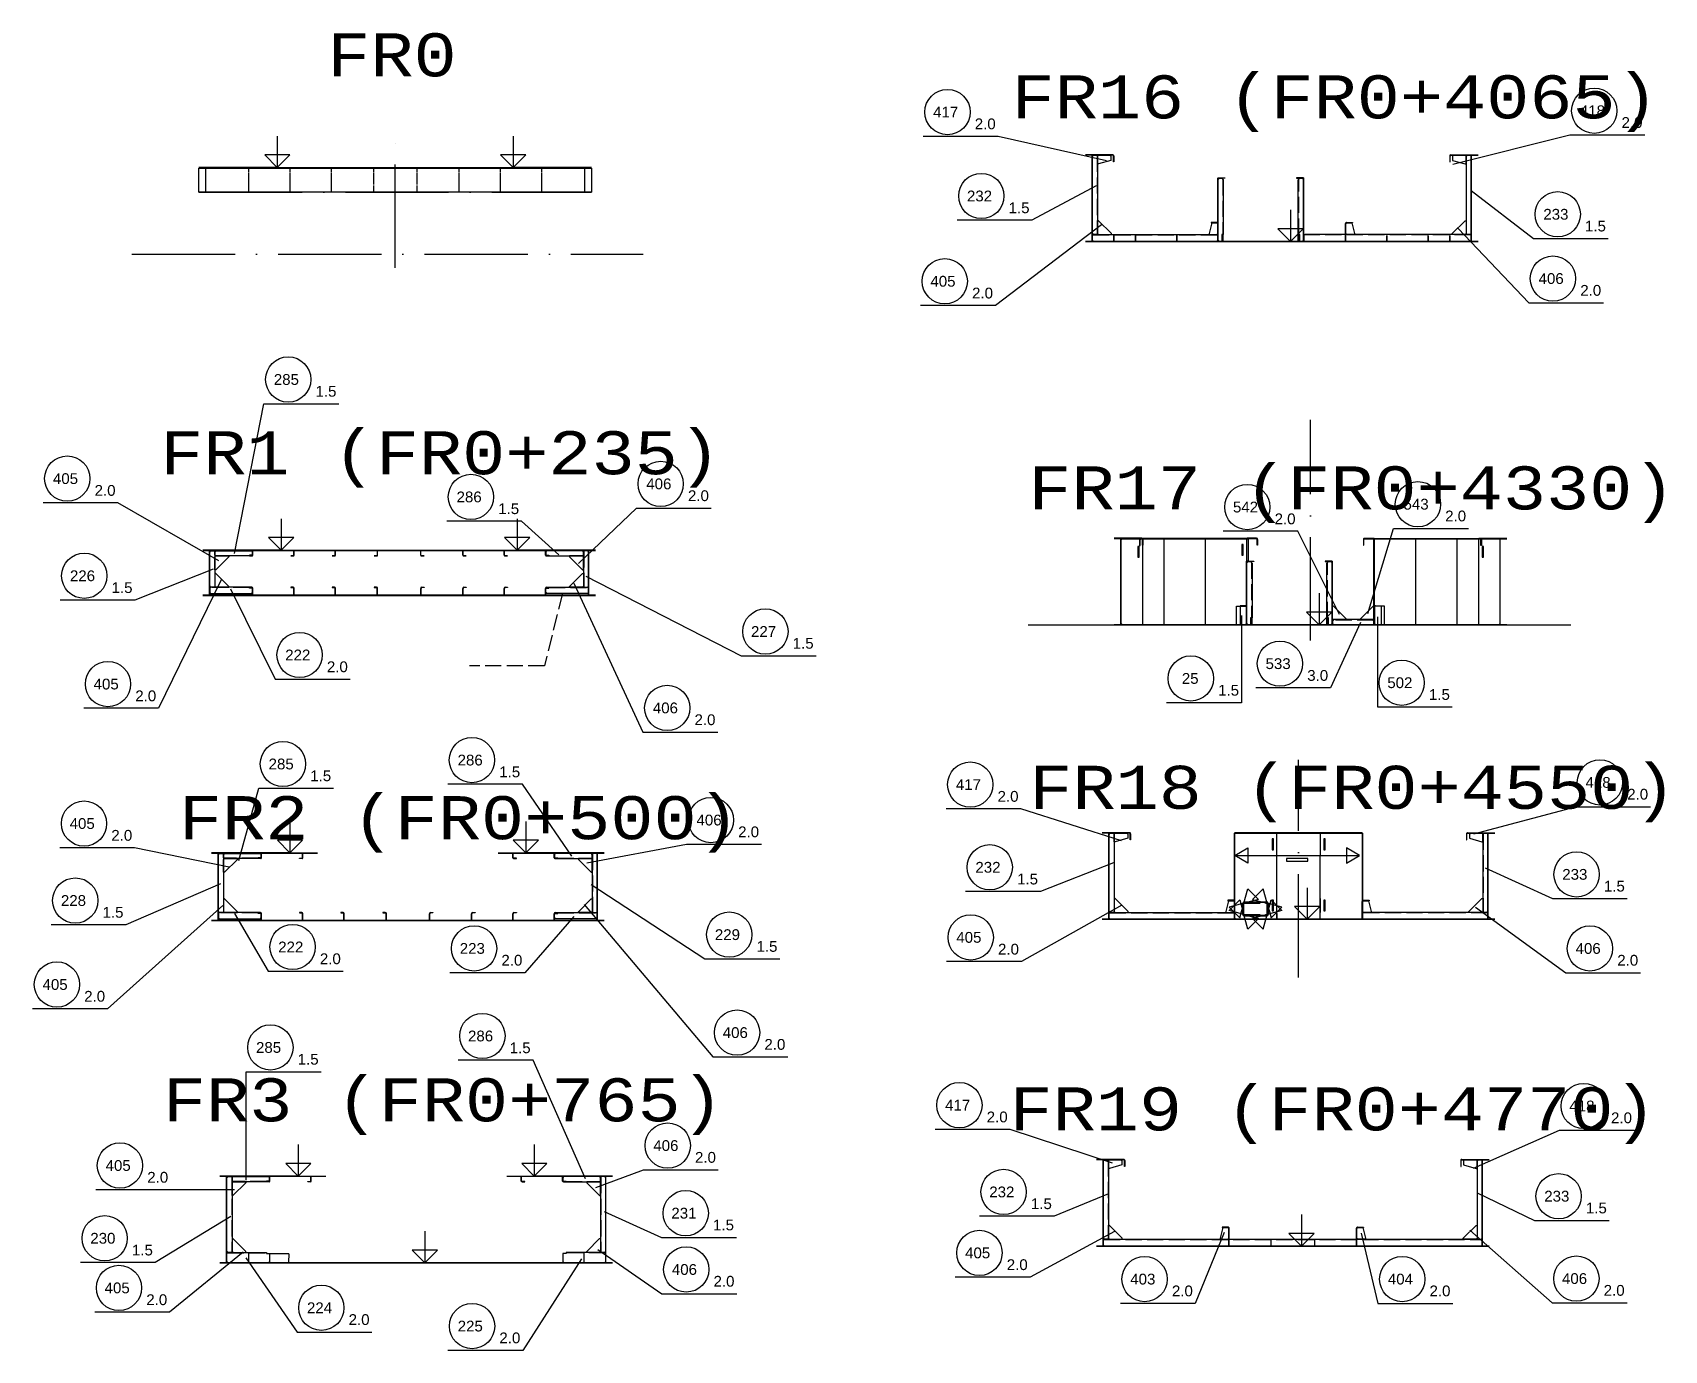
# Model space of a CAD drawing. Header units: inches. Extents: x -15552 to 42302, y -14825 to 18289.
# Drawn here: x 8029 to 17504, y 8409 to 16061 of the extents above; entities that cross this region are included whole.
import ezdxf

# ---------------------------------------------------------------- set-up
doc = ezdxf.new("R2010")
doc.units = ezdxf.units.IN
doc.header["$MEASUREMENT"] = 0
for name, pattern in [('Dashed', [10, 7.5, -2.5]), ('Dashed_dotted', [34, 24, -5, 0, -5]), ('Short_dashed', [5, 3.75, -1.25])]:
    doc.linetypes.add(name, pattern=pattern)
doc.layers.get('0').update_dxf_attribs({"linetype": 'CONTINUOUS'})
doc.layers.get('Defpoints').update_dxf_attribs({"linetype": 'CONTINUOUS'})
doc.styles.add('Style_ARIAL', font='ARIAL')
doc.styles.add('Style_Courier_New', font='Courier New')
doc.dimstyles.new('ISO-25', dxfattribs={"dimtxt": 2.5, "dimasz": 2.5, "dimexe": 0.18, "dimexo": 0.625, "dimgap": 0.09, "dimtad": 1, "dimtih": 1, "dimtoh": 1, "dimdec": 4, "dimzin": 0, "dimdsep": 46, "dimtxsty": 'STANDARD', "dimcen": 0.09, "dimdle": 0.38, "dimadec": 0, "dimazin": 0, "dimtfac": 1, "dimtdec": 4, "dimtofl": 0, "dimtmove": 0, "dimatfit": 3, "dimfxl": 1, "dimtolj": 1, "dimtzin": 0, "dimarcsym": 0})

msp = doc.modelspace()

# ---------------------------------------------------------------- texts
at = {"color": 7, "ltscale": 25, "style": 'Style_Courier_New'}
for s, p in [('FR0', (9739.38071, 15807.38788)), ('FR16 (FR0+4065)', (13713.6254, 15563.228181)), ('FR1 (FR0+235)', (8768.788974, 13496.570924)), ('FR17 (FR0+4330)', (13810.805576, 13292.447236)), ('FR18 (FR0+4550)', (13816.462009, 11553.59073)), ('FR2 (FR0+500)', (8878.37302, 11377.1709)), ('FR3 (FR0+765)', (8785.428684, 9738.635591)), ('FR19 (FR0+4770)', (13701.622836, 9686.105683))]:
    msp.add_text(s, height=250, dxfattribs=at).set_placement(p)
at = {"color": 1, "ltscale": 25, "style": 'Style_ARIAL'}
for s, p in [('418', (17013.720004, 15576.47281)), ('417', (13257.813327, 15568.612245)), ('2.0', (13499.822299, 15500.118592)), ('2.0', (17255.730502, 15507.979158)), ('232', (13454.323642, 15081.265596)), ('1.5', (13696.332614, 15012.771943)), ('233', (16801.488559, 14975.149873)), ('1.5', (17043.499057, 14906.656221)), ('405', (13242.092197, 14586.058381)), ('406', (16773.976962, 14601.778749)), ('2.0', (17015.98746, 14533.285096)), ('2.0', (13484.101169, 14517.564729)), ('285', (9429.201572, 14015.597871)), ('1.5', (9671.210544, 13947.104219)), ('405', (8146.428745, 13439.973024)), ('406', (11592.226474, 13409.353974)), ('2.0', (8388.437717, 13371.479371)), ('286', (10490.381687, 13333.6391)), ('2.0', (11834.235446, 13340.860322)), ('1.5', (10732.390659, 13265.145448)), ('542', (14999.018161, 13274.839357)), ('2.0', (15241.027133, 13206.345704)), ('543', (15989.565341, 13291.488984)), ('2.0', (16231.574314, 13222.995332)), ('226', (8245.089023, 12875.557283)), ('1.5', (8487.097995, 12807.06363)), ('227', (12200.368564, 12552.045015)), ('1.5', (12442.377536, 12483.551362)), ('222', (9495.320957, 12415.671876)), ('533', (15188.404147, 12365.368226)), ('2.0', (9737.329929, 12347.178224)), ('25', (14702.204196, 12279.504731)), ('3.0', (15430.41312, 12296.874574)), ('405', (8382.60123, 12246.882203)), ('2.0', (8624.610202, 12178.388551)), ('1.5', (14912.902133, 12211.011079)), ('502', (15895.409458, 12254.791597)), ('1.5', (16137.41843, 12186.297944)), ('406', (11630.158298, 12108.307984)), ('2.0', (11872.16727, 12039.814332)), ('285', (9398.854892, 11782.670167)), ('286', (10496.416538, 11805.497316)), ('1.5', (9640.863864, 11714.176515)), ('1.5', (10738.42551, 11737.003663)), ('417', (13390.194003, 11663.240388)), ('2.0', (13632.202976, 11594.746736)), ('418', (17046.624057, 11675.750306)), ('2.0', (17288.634555, 11607.256654)), ('405', (8243.424289, 11436.851075)), ('406', (11883.709018, 11457.171205)), ('2.0', (8485.433261, 11368.357423)), ('2.0', (12125.71799, 11388.677552)), ('232', (13503.44321, 11182.840303)), ('233', (16911.43729, 11141.747621)), ('1.5', (13745.452182, 11114.34665)), ('1.5', (17153.447788, 11073.253968)), ('228', (8192.626254, 10989.821199)), ('1.5', (8434.635227, 10921.327546)), ('229', (11990.38779, 10791.705659)), ('405', (13392.716281, 10775.851014)), ('222', (9454.607456, 10719.961122)), ('2.0', (9696.616428, 10651.467469)), ('223', (10508.876865, 10711.571077)), ('1.5', (12232.396762, 10723.212007)), ('2.0', (13634.725253, 10707.357362)), ('406', (16988.854282, 10711.48105)), ('2.0', (10750.885837, 10643.077424)), ('2.0', (17230.86478, 10642.987397)), ('405', (8085.949008, 10502.151826)), ('2.0', (8327.957981, 10433.658174)), ('286', (10556.986301, 10203.103212)), ('406', (12036.106174, 10222.758058)), ('285', (9325.808017, 10136.526063)), ('1.5', (10798.995273, 10134.609559)), ('2.0', (12278.115146, 10154.264405)), ('1.5', (9567.816989, 10068.032411)), ('417', (13327.231662, 9801.452974)), ('418', (16952.681796, 9796.493867)), ('2.0', (13569.240634, 9732.959321)), ('2.0', (17194.692294, 9728.000215)), ('406', (11633.05289, 9566.785005)), ('405', (8452.233188, 9450.98224)), ('2.0', (11875.061862, 9498.291352)), ('2.0', (8694.24216, 9382.488969)), ('232', (13583.902805, 9297.460511)), ('1.5', (13825.911777, 9228.96724)), ('233', (16806.789462, 9272.780564)), ('231', (11737.828891, 9174.213365)), ('1.5', (17048.796909, 9204.287294)), ('1.5', (11979.837863, 9105.720094)), ('230', (8363.446872, 9028.392366)), ('1.5', (8605.455844, 8959.899095)), ('405', (13443.569248, 8943.565705)), ('406', (11740.583103, 8847.154954)), ('2.0', (13685.57822, 8875.072435)), ('2.0', (11982.592075, 8778.661683)), ('403', (14402.619235, 8791.24637)), ('404', (15898.572605, 8791.24637)), ('406', (16909.948032, 8794.366029)), ('405', (8446.488254, 8740.209916)), ('2.0', (8688.497226, 8671.716645)), ('2.0', (14644.628208, 8722.753099)), ('2.0', (16140.581577, 8722.753099)), ('2.0', (17151.95853, 8725.872758)), ('224', (9621.610324, 8624.706605)), ('2.0', (9863.619296, 8556.213334)), ('225', (10497.06351, 8518.31241)), ('2.0', (10739.072482, 8449.819139))]:
    msp.add_text(s, height=62.622309, dxfattribs=at).set_placement(p)

# ---------------------------------------------------------------- blocks, each defined once
blk = doc.blocks.new('*D9')
at = {"color": 0, "lineweight": -2, "ltscale": 25}
for p, q in [((9405.041721, 8971.54918), (9516.234599, 8971.54918)), ((9405.041721, 8917.549089), (9516.234599, 8917.549089)), ((9516.054599, 8969.04918), (9516.054599, 8945.889134)), ((9516.054599, 8920.049089), (9516.054599, 8943.209134))]:
    blk.add_line(p, q, dxfattribs=at)
at = {"color": 0}
for points in [[(9516.471266, 8969.04918), (9515.637932, 8969.04918), (9516.054599, 8971.54918)], [(9515.637932, 8920.049089), (9516.471266, 8920.049089), (9516.054599, 8917.549089)]]:
    blk.add_solid(points, dxfattribs=at)
at = {"layer": 'Defpoints', "color": 0}
for p in [(9404.416721, 8971.54918), (9404.416721, 8917.549089), (9516.054599, 8971.54918)]:
    blk.add_point(p, dxfattribs=at)
at = {"color": 0, "insert": (9516.054599, 8944.549134), "char_height": 2.5, "attachment_point": 5}
blk.add_mtext('\\A1;54.0001', dxfattribs=at)

# ---------------------------------------------------------------- dimensions: what is measured, and where the dimension line sits
at = {"color": 1, "ltscale": 25}
dim = msp.add_linear_dim(base=(9516.054599, 8971.54918), p1=(9404.416721, 8917.549089), p2=(9404.416721, 8971.54918), angle=90, dimstyle='ISO-25', dxfattribs=at)
dim.commit()
dim.dimension.update_dxf_attribs({"geometry": '*D9', "text_midpoint": (9516.054599, 8944.549134)})

# ---------------------------------------------------------------- linework, layer by layer
at = {"color": 6, "ltscale": 25}
for p, q in [((9449.396579, 15460.793641), (9449.396579, 15277.819398)), ((10819.396274, 15460.793641), (10819.396274, 15277.819398)), ((9449.396579, 15277.819398), (9376.49924, 15351.205018)), ((9522.782199, 15351.205018), (9376.49924, 15351.205018)), ((9522.782199, 15351.205018), (9449.396579, 15277.819398)), ((10819.396274, 15277.819398), (10746.498935, 15351.205018)), ((10892.781894, 15351.205018), (10746.498935, 15351.205018)), ((10892.781894, 15351.205018), (10819.396274, 15277.819398)), ((15332.816379, 15031.81186), (15332.816379, 14848.837617)), ((15332.816379, 14848.837617), (15259.91904, 14922.223237)), ((15406.201999, 14922.223237), (15259.91904, 14922.223237)), ((15406.201999, 14922.223237), (15332.816379, 14848.837617)), ((9472.136752, 13238.249543), (9472.136752, 13055.2753)), ((10842.136447, 13238.249543), (10842.136447, 13055.2753)), ((9472.136752, 13055.2753), (9399.239414, 13128.66092)), ((9545.522373, 13128.66092), (9399.239414, 13128.66092)), ((9545.522373, 13128.66092), (9472.136752, 13055.2753)), ((10842.136447, 13055.2753), (10769.239108, 13128.66092)), ((10915.522067, 13128.66092), (10769.239108, 13128.66092)), ((10915.522067, 13128.66092), (10842.136447, 13055.2753)), ((15500.009982, 12805.520204), (15500.009982, 12622.545961)), ((15500.009982, 12622.545961), (15427.112644, 12695.931581)), ((15573.395603, 12695.931581), (15427.112644, 12695.931581)), ((15573.395603, 12695.931581), (15500.009982, 12622.545961)), ((9522.647922, 11480.889466), (9522.647922, 11297.915223)), ((10892.647617, 11480.889466), (10892.647617, 11297.915223)), ((9522.647922, 11297.915223), (9449.750583, 11371.300843)), ((9596.033542, 11371.300843), (9449.750583, 11371.300843)), ((9596.033542, 11371.300843), (9522.647922, 11297.915223)), ((10892.647617, 11297.915223), (10819.750278, 11371.300843)), ((10966.033237, 11371.300843), (10819.750278, 11371.300843)), ((10966.033237, 11371.300843), (10892.647617, 11297.915223)), ((15429.845493, 11095.142701), (15429.845493, 10912.168458)), ((15429.845493, 10912.168458), (15356.948154, 10985.554078)), ((15503.231113, 10985.554078), (15356.948154, 10985.554078)), ((15503.231113, 10985.554078), (15429.845493, 10912.168458)), ((9571.418064, 9603.523591), (9571.418064, 9420.549348)), ((10941.417758, 9603.523591), (10941.417758, 9420.549348)), ((9571.418064, 9420.549348), (9498.520725, 9493.934968)), ((9644.803684, 9493.934968), (9498.520725, 9493.934968)), ((9644.803684, 9493.934968), (9571.418064, 9420.549348)), ((10941.417758, 9420.549348), (10868.520419, 9493.934968)), ((11014.803378, 9493.934968), (10868.520419, 9493.934968)), ((11014.803378, 9493.934968), (10941.417758, 9420.549348)), ((15396.685092, 9197.684434), (15396.685092, 9014.709809)), ((10306.417148, 9100.523713), (10306.417148, 8917.549089)), ((15396.685092, 9014.709809), (15323.787753, 9088.09543)), ((15470.070712, 9088.09543), (15323.787753, 9088.09543)), ((15470.070712, 9088.09543), (15396.685092, 9014.709809)), ((10306.417148, 8917.549089), (10233.519809, 8990.934709)), ((10379.802768, 8990.934709), (10233.519809, 8990.934709)), ((10379.802768, 8990.934709), (10306.417148, 8917.549089))]:
    msp.add_line(p, q, dxfattribs=at)
at = {"color": 1, "linetype": 'Dashed_dotted', "ltscale": 25}
for p, q in [((10134.397189, 14695.12668), (10134.397189, 15434.894899)), ((8604.178684, 14774.818757), (11574.395053, 14774.81952)), ((15450.009982, 12530.515626), (15450.009982, 13813.071015)), ((13810.805576, 12622.545961), (17051.961582, 12622.545961)), ((15379.845493, 10575.041536), (15379.845493, 11838.568452))]:
    msp.add_line(p, q, dxfattribs=at)
at = {"color": 3, "ltscale": 25}
for p, q in [((8994.396274, 15134.819368), (8994.396274, 15274.818757)), ((8994.396274, 15274.818757), (11274.396579, 15274.818757)), ((11274.396579, 15274.818757), (8994.396274, 15274.818757)), ((11274.396579, 15274.818757), (11274.396579, 15134.819368)), ((14301.889865, 15350.837281), (14142.816989, 15350.837281)), ((14301.889865, 15348.837617), (14142.816989, 15348.837617)), ((14181.31644, 14848.837617), (14181.31644, 15348.837617)), ((14182.816379, 15348.837617), (14208.315341, 15348.837617)), ((14182.816379, 14888.83777), (14182.816379, 15348.837617)), ((14182.816379, 14848.837617), (14182.816379, 15348.837617)), ((16263.742893, 15350.837281), (16422.815769, 15350.837281)), ((16263.742893, 15348.837617), (16422.815769, 15348.837617)), ((16382.816379, 15348.837617), (16357.315891, 15348.837617)), ((16382.816379, 14888.83777), (16382.816379, 15348.837617)), ((16382.816379, 14848.837617), (16382.816379, 15348.837617)), ((16384.316318, 14848.837617), (16384.316318, 15348.837617)), ((14910.816257, 14958.837464), (14910.816257, 15218.837312)), ((14912.816684, 14958.837464), (14912.816684, 15218.837312)), ((14912.816684, 15215.837434), (14933.81583, 15215.837434)), ((14912.816684, 14848.837617), (14912.816684, 15215.837434)), ((15386.815708, 15215.837434), (15407.816379, 15215.837434)), ((15407.816379, 14848.837617), (15407.816379, 15218.837312)), ((15407.816379, 15215.837434), (15407.816379, 14848.837617)), ((15409.81528, 14848.837617), (15409.81528, 15218.837312)), ((11274.396579, 15134.819368), (8994.396274, 15134.819368)), ((14208.315341, 14888.83777), (14182.816379, 14888.83777)), ((14182.816379, 14848.837617), (14182.816379, 14882.837251)), ((14307.816379, 14848.837617), (14307.816379, 14882.837251)), ((14432.816379, 14848.837617), (14432.816379, 14882.837251)), ((14672.815769, 14848.837617), (14672.815769, 14882.837251)), ((14910.816257, 14848.837617), (14910.816257, 14952.910951)), ((14910.816257, 14882.837251), (14910.816257, 14848.837617)), ((14912.816684, 14848.837617), (14912.816684, 14952.910951)), ((14933.81583, 14888.83777), (14933.81583, 14848.837617)), ((15386.815708, 14848.837617), (15386.815708, 14888.83777)), ((15409.81528, 14882.837251), (15409.81528, 14848.837617)), ((15652.816074, 14848.837617), (15652.816074, 14952.910951)), ((15654.816501, 14848.837617), (15654.816501, 14952.910951)), ((15892.815463, 14882.837251), (15892.815463, 14848.837617)), ((16132.816379, 14882.837251), (16132.816379, 14848.837617)), ((16257.816379, 14882.837251), (16257.816379, 14848.837617)), ((16357.315891, 14888.83777), (16382.816379, 14888.83777)), ((16382.816379, 14848.837617), (16382.816379, 14882.837251)), ((16422.815769, 14848.837617), (14142.815463, 14848.837617)), ((16422.815769, 14846.837953), (14142.815463, 14846.837953)), ((14910.816257, 14848.837617), (14182.816379, 14848.837617)), ((14933.81583, 14848.837617), (14912.816684, 14848.837617)), ((15407.816379, 14848.837617), (15386.815708, 14848.837617)), ((15409.81528, 14848.837617), (16382.816379, 14848.837617)), ((14469.083469, 13124.545625), (14310.010593, 13124.545625)), ((14469.083469, 13122.545961), (14310.010593, 13122.545961)), ((14348.510043, 12622.545961), (14348.510043, 13122.545961)), ((14350.009982, 12622.545961), (14350.009982, 13122.545961)), ((14350.009982, 13122.545961), (15088.008945, 13122.545961)), ((14350.009982, 12622.545961), (14350.009982, 13122.545961)), ((15081.763522, 13124.0459), (14475.009982, 13124.0459)), ((15081.763522, 13122.545961), (14475.009982, 13122.545961)), ((15078.00986, 13122.545961), (14475.009982, 13122.545961)), ((14475.009982, 12622.545961), (14475.009982, 13086.5459)), ((14600.009982, 12622.545961), (14600.009982, 13122.545961)), ((14840.009372, 12622.545961), (14840.009372, 13122.545961)), ((15080.010288, 12992.545655), (15080.010288, 13122.545961)), ((15136.512058, 13124.545625), (15081.761997, 13124.545625)), ((15136.512058, 13122.545961), (15081.761997, 13122.545961)), ((15763.506381, 13124.545625), (15818.256442, 13124.545625)), ((15763.506381, 13122.545961), (15818.256442, 13122.545961)), ((16550.009982, 13122.545961), (15815.009372, 13122.545961)), ((15815.009372, 13122.545961), (15815.009372, 12622.545961)), ((15818.256442, 13124.0459), (16425.009982, 13124.0459)), ((15818.256442, 13122.545961), (16425.009982, 13122.545961)), ((15820.009677, 13122.545961), (15820.009677, 12732.545808)), ((16425.009982, 13122.545961), (15822.010105, 13122.545961)), ((16060.009067, 13122.545961), (16060.009067, 12622.545961)), ((16300.009982, 13122.545961), (16300.009982, 12622.545961)), ((16425.009982, 13086.5459), (16425.009982, 12622.545961)), ((16430.936496, 13124.545625), (16590.009372, 13124.545625)), ((16430.936496, 13122.545961), (16590.009372, 13122.545961)), ((16550.009982, 12622.545961), (16550.009982, 13122.545961)), ((16550.009982, 12622.545961), (16550.009982, 13122.545961)), ((16551.509921, 12622.545961), (16551.509921, 13122.545961)), ((11297.136752, 13052.275422), (9017.136447, 13052.275422)), ((9055.635898, 12795.585206), (9055.635898, 13052.275422)), ((9057.135837, 12795.585206), (9057.135837, 13052.275422)), ((9057.135837, 13052.275422), (9082.636325, 13052.275422)), ((9057.135837, 12840.275148), (9057.135837, 13052.275422)), ((9087.136142, 13052.275422), (9305.635898, 13052.275422)), ((9087.136142, 13026.774934), (9087.136142, 13052.275422)), ((9305.635898, 13026.774934), (9287.136142, 13026.774934)), ((9305.635898, 13026.720765), (9305.635898, 13052.275422)), ((9305.635898, 13052.275422), (9305.635898, 13026.774934)), ((9307.135837, 13026.720765), (9307.135837, 13052.275422)), ((9545.636814, 13026.720765), (9545.636814, 13052.275422)), ((9547.136752, 13026.720765), (9547.136752, 13052.275422)), ((9785.636203, 13026.720765), (9785.636203, 13052.275422)), ((9787.136142, 13026.720765), (9787.136142, 13052.275422)), ((10030.635898, 13026.720765), (10030.635898, 13052.275422)), ((10032.135837, 13026.720765), (10032.135837, 13052.275422)), ((10282.135837, 13026.720765), (10282.135837, 13052.275422)), ((10283.635776, 13026.720765), (10283.635776, 13052.275422)), ((10527.137058, 13026.720765), (10527.137058, 13052.275422)), ((10528.636997, 13026.720765), (10528.636997, 13052.275422)), ((10767.136447, 13026.720765), (10767.136447, 13052.275422)), ((10768.636386, 13026.720765), (10768.636386, 13052.275422)), ((11007.135837, 13026.720765), (11007.135837, 13052.275422)), ((11008.635776, 13026.720765), (11008.635776, 13052.275422)), ((11227.137058, 13052.275422), (11008.635776, 13052.275422)), ((11008.635776, 13052.275422), (11008.635776, 13026.774934)), ((11008.635776, 13026.774934), (11027.137058, 13026.774934)), ((11227.137058, 13026.774934), (11227.137058, 13052.275422)), ((11257.135837, 13052.275422), (11231.636875, 13052.275422)), ((11257.135837, 12795.585206), (11257.135837, 13052.275422)), ((11257.135837, 12840.275148), (11257.135837, 13052.275422)), ((11258.635776, 12795.585206), (11258.635776, 13052.275422)), ((15078.00986, 12732.545808), (15078.00986, 12992.545655)), ((15080.008762, 12989.545777), (15101.009433, 12989.545777)), ((15080.008762, 12622.545961), (15080.008762, 12989.545777)), ((15080.010288, 12732.545808), (15080.010288, 12992.545655)), ((15554.009311, 12989.545777), (15575.009982, 12989.545777)), ((15575.009982, 12622.545961), (15575.009982, 12992.545655)), ((15575.009982, 12989.545777), (15575.009982, 12622.545961)), ((15577.008884, 12622.545961), (15577.008884, 12992.545655)), ((9017.136447, 12795.585206), (11297.136752, 12795.585206)), ((9017.136447, 12793.352845), (11297.136752, 12793.352845)), ((9082.636325, 12840.275148), (9057.135837, 12840.275148)), ((9057.135837, 12834.93686), (9057.135837, 12804.477265)), ((9057.135837, 12804.477265), (9305.136936, 12804.477265)), ((9305.136936, 12834.93686), (9287.136142, 12834.93686)), ((9305.136936, 12804.477265), (9305.136936, 12834.93686)), ((9305.136936, 12795.585206), (9305.136936, 12833.627656)), ((9307.135837, 12795.585206), (9307.135837, 12833.627656)), ((9545.136325, 12795.585206), (9545.136325, 12833.627656)), ((9547.136752, 12795.585206), (9547.136752, 12833.627656)), ((9785.135715, 12795.585206), (9785.135715, 12833.627656)), ((9787.136142, 12795.585206), (9787.136142, 12833.627656)), ((10030.136936, 12795.585206), (10030.136936, 12833.627656)), ((10032.135837, 12795.585206), (10032.135837, 12833.627656)), ((10282.135837, 12795.585206), (10282.135837, 12833.627656)), ((10284.136264, 12795.585206), (10284.136264, 12833.627656)), ((10527.137058, 12795.585206), (10527.137058, 12833.627656)), ((10529.135959, 12795.585206), (10529.135959, 12833.627656)), ((10767.136447, 12795.585206), (10767.136447, 12833.627656)), ((10769.136875, 12795.585206), (10769.136875, 12833.627656)), ((11007.135837, 12795.585206), (11007.135837, 12833.627656)), ((11009.136264, 12804.477265), (11009.136264, 12834.93686)), ((11009.136264, 12834.93686), (11027.137058, 12834.93686)), ((11009.136264, 12795.585206), (11009.136264, 12833.627656)), ((11257.135837, 12804.477265), (11009.136264, 12804.477265)), ((11231.636875, 12840.275148), (11257.135837, 12840.275148)), ((11257.135837, 12834.93686), (11257.135837, 12804.477265)), ((15020.108859, 12730.545381), (15078.00986, 12730.545381)), ((15020.108859, 12622.545961), (15020.108859, 12730.545381)), ((15078.00986, 12730.545381), (15078.00986, 12622.545961)), ((15078.00986, 12622.545961), (15078.00986, 12726.618531)), ((15080.008762, 12622.545961), (15080.008762, 12726.618531)), ((15820.009677, 12622.545961), (15820.009677, 12726.618531)), ((15879.90958, 12730.545381), (15822.010105, 12730.545381)), ((15822.010105, 12730.545381), (15822.010105, 12622.545961)), ((15822.010105, 12622.545961), (15822.010105, 12726.618531)), ((15879.90958, 12622.545961), (15879.90958, 12730.545381)), ((16590.009372, 12622.545961), (14310.009067, 12622.545961)), ((16590.009372, 12620.545533), (14310.009067, 12620.545533)), ((15078.00986, 12622.545961), (14350.009982, 12622.545961)), ((15078.00986, 12622.545961), (15020.108859, 12622.545961)), ((15101.009433, 12622.545961), (15080.008762, 12622.545961)), ((15101.009433, 12662.54535), (15101.009433, 12622.545961)), ((15554.009311, 12622.545961), (15554.009311, 12662.54535)), ((15575.009982, 12622.545961), (15554.009311, 12622.545961)), ((15577.008884, 12643.545869), (15577.008884, 12622.545961)), ((15577.008884, 12622.545961), (15820.009677, 12622.545961)), ((15815.009372, 12622.545961), (16550.009982, 12622.545961)), ((15820.009677, 12622.545961), (15820.009677, 12643.545869)), ((15822.010105, 12622.545961), (15879.90958, 12622.545961)), ((14398.918979, 11414.167359), (14239.846103, 11414.167359)), ((14398.918979, 11412.167695), (14239.846103, 11412.167695)), ((14278.345554, 10912.167695), (14278.345554, 11412.167695)), ((14279.845493, 11412.167695), (14305.345981, 11412.167695)), ((14279.845493, 10952.167848), (14279.845493, 11412.167695)), ((14279.845493, 10912.167695), (14279.845493, 11412.167695)), ((15009.845798, 11414.168122), (15007.845371, 11414.168122)), ((15007.845371, 10912.167695), (15007.845371, 11412.167695)), ((15007.845371, 11412.167695), (15751.845615, 11412.167695)), ((15009.845798, 11412.167695), (15007.845371, 11412.167695)), ((15751.845615, 11412.167695), (15007.845371, 11412.167695)), ((15749.845188, 11414.167359), (15009.845798, 11414.167359)), ((15749.845188, 11412.167695), (15009.845798, 11412.167695)), ((15009.845798, 11022.167543), (15009.845798, 11412.167695)), ((15749.845188, 11414.168122), (15751.845615, 11414.168122)), ((15749.845188, 11412.167695), (15751.845615, 11412.167695)), ((15749.845188, 11412.167695), (15749.845188, 11022.167543)), ((15751.845615, 11412.167695), (15751.845615, 10912.167695)), ((16360.772006, 11414.167359), (16519.844882, 11414.167359)), ((16360.772006, 11412.167695), (16519.844882, 11412.167695)), ((16479.845493, 11412.167695), (16454.345004, 11412.167695)), ((16479.845493, 10952.167848), (16479.845493, 11412.167695)), ((16479.845493, 10912.167695), (16479.845493, 11412.167695)), ((16481.345432, 10912.167695), (16481.345432, 11412.167695)), ((9682.648532, 11294.914582), (9067.647617, 11294.914582)), ((9106.148593, 10906.638673), (9106.148593, 11294.914582)), ((9107.648532, 11294.914582), (9133.147495, 11294.914582)), ((9107.648532, 10950.915101), (9107.648532, 11294.914582)), ((9107.648532, 10906.638673), (9107.648532, 11294.914582)), ((9137.648837, 11294.914582), (9356.148593, 11294.914582)), ((9137.648837, 11269.914582), (9137.648837, 11294.914582)), ((9356.148593, 11269.359925), (9356.148593, 11294.914582)), ((9356.148593, 11294.914582), (9356.148593, 11269.914582)), ((9357.648532, 11269.359925), (9357.648532, 11294.914582)), ((9596.147983, 11269.359925), (9596.147983, 11294.914582)), ((9597.647922, 11269.359925), (9597.647922, 11294.914582)), ((11347.647922, 11294.914582), (10732.648532, 11294.914582)), ((10817.647617, 11269.359925), (10817.647617, 11294.914582)), ((10819.147556, 11269.359925), (10819.147556, 11294.914582)), ((11057.648532, 11269.359925), (11057.648532, 11294.914582)), ((11059.148471, 11269.359925), (11059.148471, 11294.914582)), ((11277.648227, 11294.914582), (11059.148471, 11294.914582)), ((11059.148471, 11294.914582), (11059.148471, 11269.914582)), ((11277.648227, 11269.914582), (11277.648227, 11294.914582)), ((11307.648532, 11294.914582), (11282.148044, 11294.914582)), ((11307.648532, 10950.915101), (11307.648532, 11294.914582)), ((11307.648532, 10906.638673), (11307.648532, 11294.914582)), ((11309.148471, 10906.638673), (11309.148471, 11294.914582)), ((15009.845798, 11282.168153), (15086.165683, 11326.198915)), ((15086.165683, 11238.136628), (15009.845798, 11282.168153)), ((15009.845798, 11282.16739), (15734.845798, 11282.16739)), ((15086.165683, 11326.198915), (15086.165683, 11238.136628)), ((15254.845493, 10912.167695), (15254.845493, 11279.167512)), ((15504.845493, 10912.167695), (15504.845493, 11282.16739)), ((15734.844272, 11282.168153), (15658.524387, 11326.198915)), ((15658.524387, 11326.198915), (15658.524387, 11238.136628)), ((15658.524387, 11238.136628), (15734.844272, 11282.168153)), ((9356.148593, 11269.914582), (9337.648837, 11269.914582)), ((11059.148471, 11269.914582), (11077.648227, 11269.914582)), ((15434.845798, 11264.97989), (15309.845798, 11264.97989)), ((15309.845798, 11264.97989), (15309.845798, 11249.35489)), ((15309.845798, 11249.35489), (15434.845798, 11249.35489)), ((15434.845798, 11249.35489), (15434.845798, 11264.97989)), ((15007.845371, 10912.167695), (15007.845371, 11016.241029)), ((15009.845798, 10912.167695), (15009.845798, 11016.241029)), ((15749.845188, 10912.167695), (15749.845188, 11016.241029)), ((15751.845615, 10912.167695), (15751.845615, 11016.241029)), ((9067.647617, 10906.638673), (11347.647922, 10906.638673)), ((9067.647617, 10904.406312), (11347.647922, 10904.406312)), ((9133.147495, 10950.915101), (9107.648532, 10950.915101)), ((9107.648532, 10945.975831), (9107.648532, 10915.541413)), ((9107.648532, 10915.541413), (9355.648105, 10915.541413)), ((9355.648105, 10945.975831), (9337.648837, 10945.975831)), ((9355.648105, 10915.541413), (9355.648105, 10945.975831)), ((9355.648105, 10906.638673), (9355.648105, 10944.681123)), ((9357.648532, 10906.638673), (9357.648532, 10944.681123)), ((9595.647495, 10906.638673), (9595.647495, 10944.681123)), ((9597.647922, 10906.638673), (9597.647922, 10944.681123)), ((9835.64841, 10906.638673), (9835.64841, 10944.681123)), ((9837.648837, 10906.638673), (9837.648837, 10944.681123)), ((10080.648105, 10906.638673), (10080.648105, 10944.681123)), ((10082.648532, 10906.638673), (10082.648532, 10944.681123)), ((10332.648532, 10906.638673), (10332.648532, 10944.681123)), ((10334.647434, 10906.638673), (10334.647434, 10944.681123)), ((10577.648227, 10906.638673), (10577.648227, 10944.681123)), ((10579.648654, 10906.638673), (10579.648654, 10944.681123)), ((10817.647617, 10906.638673), (10817.647617, 10944.681123)), ((10819.648044, 10906.638673), (10819.648044, 10944.681123)), ((11057.648532, 10906.638673), (11057.648532, 10944.681123)), ((11059.647434, 10915.541413), (11059.647434, 10945.975831)), ((11059.647434, 10945.975831), (11077.648227, 10945.975831)), ((11059.647434, 10906.638673), (11059.647434, 10944.681123)), ((11307.648532, 10915.541413), (11059.647434, 10915.541413)), ((11282.148044, 10950.915101), (11307.648532, 10950.915101)), ((11307.648532, 10945.975831), (11307.648532, 10915.541413)), ((16519.844882, 10912.167695), (14239.846103, 10912.167695)), ((16519.844882, 10910.168031), (14239.846103, 10910.168031)), ((14305.345981, 10952.167848), (14279.845493, 10952.167848)), ((14279.845493, 10912.167695), (14279.845493, 10946.168092)), ((15007.845371, 10912.167695), (14279.845493, 10912.167695)), ((15007.845371, 10946.168092), (15007.845371, 10912.167695)), ((15751.845615, 10912.167695), (15007.845371, 10912.167695)), ((15751.845615, 10946.168092), (15751.845615, 10912.167695)), ((15751.845615, 10912.167695), (16479.845493, 10912.167695)), ((16454.345004, 10952.167848), (16479.845493, 10952.167848)), ((16479.845493, 10912.167695), (16479.845493, 10946.168092)), ((14365.758579, 9516.709474), (14206.685703, 9516.709474)), ((14365.758579, 9514.709809), (14206.685703, 9514.709809)), ((14245.185153, 9014.709809), (14245.185153, 9514.709809)), ((14246.685092, 9514.709809), (14272.185581, 9514.709809)), ((14246.685092, 9054.709962), (14246.685092, 9514.709809)), ((14246.685092, 9014.709809), (14246.685092, 9514.709809)), ((16327.611606, 9516.709474), (16486.684482, 9516.709474)), ((16327.611606, 9514.709809), (16486.684482, 9514.709809)), ((16446.685092, 9514.709809), (16421.184604, 9514.709809)), ((16446.685092, 9054.709962), (16446.685092, 9514.709809)), ((16446.685092, 9014.709809), (16446.685092, 9514.709809)), ((16448.185031, 9014.709809), (16448.185031, 9514.709809)), ((9731.417148, 9417.549089), (9116.417758, 9417.549089)), ((9154.917209, 8917.549089), (9154.917209, 9417.549089)), ((9156.417148, 8917.549089), (9156.417148, 9417.549089)), ((9156.417148, 9417.549089), (9181.917636, 9417.549089)), ((9156.417148, 8977.549317), (9156.417148, 9417.549089)), ((9186.417453, 9417.549089), (9404.917209, 9417.549089)), ((9186.417453, 9392.048982), (9186.417453, 9417.549089)), ((9404.917209, 9392.048982), (9386.417453, 9392.048982)), ((9404.917209, 9391.994432), (9404.917209, 9417.549089)), ((9404.917209, 9417.549089), (9404.917209, 9392.048982)), ((9406.417148, 9391.994432), (9406.417148, 9417.549089)), ((9644.918125, 9391.994432), (9644.918125, 9417.549089)), ((9646.418064, 9391.994432), (9646.418064, 9417.549089)), ((11396.418064, 9417.549089), (10781.417148, 9417.549089)), ((10866.417758, 9391.994432), (10866.417758, 9417.549089)), ((10867.917697, 9391.994432), (10867.917697, 9417.549089)), ((11106.417148, 9391.994432), (11106.417148, 9417.549089)), ((11107.917087, 9391.994432), (11107.917087, 9417.549089)), ((11326.418369, 9417.549089), (11107.917087, 9417.549089)), ((11107.917087, 9417.549089), (11107.917087, 9392.048982)), ((11107.917087, 9392.048982), (11126.418369, 9392.048982)), ((11326.418369, 9392.048982), (11326.418369, 9417.549089)), ((11356.417148, 9417.549089), (11330.918186, 9417.549089)), ((11356.417148, 8917.549089), (11356.417148, 9417.549089)), ((11356.417148, 8977.549317), (11356.417148, 9417.549089)), ((11357.917087, 8917.549089), (11357.917087, 9417.549089)), ((14974.68497, 9014.709809), (14974.68497, 9118.782762)), ((14976.685397, 9014.709809), (14976.685397, 9118.782762)), ((15716.684787, 9014.709809), (15716.684787, 9118.782762)), ((15718.685214, 9014.709809), (15718.685214, 9118.782762)), ((16486.684482, 9014.709809), (14206.685703, 9014.709809)), ((16486.684482, 9012.709764), (14206.685703, 9012.709764)), ((14272.185581, 9054.709962), (14246.685092, 9054.709962)), ((14246.685092, 9014.709809), (14246.685092, 9048.709825)), ((16446.685092, 9014.709809), (14246.685092, 9014.709809)), ((15221.685092, 9014.709809), (15221.685092, 9048.709825)), ((15471.685092, 9048.709825), (15471.685092, 9014.709809)), ((16421.184604, 9054.709962), (16446.685092, 9054.709962)), ((16446.685092, 9048.709825), (16446.685092, 9014.709809)), ((11396.418064, 8917.549089), (9116.417758, 8917.549089)), ((11396.418064, 8915.549043), (9116.417758, 8915.549043)), ((9181.917636, 8977.549317), (9156.417148, 8977.549317)), ((9156.417148, 8917.549089), (9156.417148, 8971.54918)), ((9404.418247, 8917.549089), (9156.417148, 8917.549089)), ((9386.417453, 8971.54918), (9404.418247, 8971.54918)), ((9404.418247, 8971.54918), (9404.418247, 8917.549089)), ((11126.418369, 8971.54918), (11108.417575, 8971.54918)), ((11108.417575, 8971.54918), (11108.417575, 8917.549089)), ((11108.417575, 8917.549089), (11356.417148, 8917.549089)), ((11330.918186, 8977.549317), (11356.417148, 8977.549317)), ((11356.417148, 8917.549089), (11356.417148, 8971.54918))]:
    msp.add_line(p, q, dxfattribs=at)
at = {"color": 3, "linetype": 'Dashed_dotted', "ltscale": 25}
for p, q in [((11274.396579, 15274.818757), (8994.396274, 15274.818757)), ((9034.395664, 15134.819368), (9034.395664, 15274.818757)), ((9284.395664, 15249.319032), (9284.395664, 15274.818757)), ((9524.396579, 15249.319032), (9524.396579, 15274.818757)), ((9764.395969, 15249.319032), (9764.395969, 15274.818757)), ((10009.395664, 15249.319032), (10009.395664, 15274.818757)), ((10259.395664, 15274.818757), (10259.395664, 15249.319032)), ((10504.396884, 15274.818757), (10504.396884, 15249.319032)), ((10744.396274, 15274.818757), (10744.396274, 15249.319032)), ((10984.395664, 15274.818757), (10984.395664, 15249.319032)), ((11234.395664, 15134.819368), (11234.395664, 15274.818757)), ((9284.395664, 15143.899873), (9284.395664, 15244.819215)), ((9284.395664, 15134.819368), (9284.395664, 15172.780183)), ((9524.396579, 15143.899873), (9524.396579, 15244.819215)), ((9524.396579, 15134.819368), (9524.396579, 15172.780183)), ((9764.395969, 15143.899873), (9764.395969, 15244.819215)), ((9764.395969, 15134.819368), (9764.395969, 15172.780183)), ((10009.395664, 15179.478791), (10009.395664, 15244.819215)), ((10009.395664, 15134.819368), (10009.395664, 15172.780183)), ((10259.395664, 15244.819215), (10259.395664, 15179.478791)), ((10259.395664, 15172.780183), (10259.395664, 15134.819368)), ((10504.396884, 15244.819215), (10504.396884, 15143.899873)), ((10504.396884, 15172.780183), (10504.396884, 15134.819368)), ((10744.396274, 15244.819215), (10744.396274, 15143.899873)), ((10744.396274, 15172.780183), (10744.396274, 15134.819368)), ((10984.395664, 15244.819215), (10984.395664, 15143.899873)), ((10984.395664, 15172.780183), (10984.395664, 15134.819368)), ((8994.396274, 15134.819368), (11274.396579, 15134.819368)), ((14307.816379, 14882.837251), (14307.816379, 14848.837617)), ((14432.816379, 14882.837251), (14432.816379, 14848.837617)), ((14672.815769, 14882.837251), (14672.815769, 14848.837617)), ((15892.815463, 14848.837617), (15892.815463, 14882.837251)), ((16132.816379, 14848.837617), (16132.816379, 14882.837251)), ((16257.816379, 14848.837617), (16257.816379, 14882.837251)), ((15820.009677, 12732.545808), (15820.009677, 13122.545961)), ((15254.845493, 10946.168092), (15254.845493, 10912.167695)), ((15504.845493, 10912.167695), (15504.845493, 10946.168092)), ((9281.417148, 8973.049119), (9281.417148, 8917.549089)), ((11231.417148, 8917.549089), (11231.417148, 8973.049119))]:
    msp.add_line(p, q, dxfattribs=at)
at = {"color": 3, "linetype": 'Short_dashed', "ltscale": 25}
for p, q in [((14211.370151, 15345.782807), (14211.370151, 14891.892579)), ((16354.261081, 15345.782807), (16354.261081, 14891.892579)), ((9085.691135, 13049.220613), (9085.691135, 12843.329957)), ((9287.136142, 13023.720124), (9090.190952, 13023.720124)), ((11027.137058, 13023.720124), (11224.082248, 13023.720124)), ((11228.582065, 13049.220613), (11228.582065, 12843.329957)), ((9287.136142, 12838.585237), (9061.209934, 12838.585237)), ((11027.137058, 12838.585237), (11253.063266, 12838.585237)), ((15813.900058, 12649.655488), (15583.118503, 12649.655488)), ((9136.202304, 11291.859773), (9136.202304, 10953.969911)), ((11279.093234, 11291.859773), (11279.093234, 10953.969911)), ((9337.648837, 11266.859773), (9140.703647, 11266.859773)), ((11077.648227, 11266.859773), (11274.593418, 11266.859773)), ((9337.648837, 10949.621919), (9111.721103, 10949.621919)), ((11077.648227, 10949.621919), (11303.574436, 10949.621919)), ((9184.972446, 9414.494279), (9184.972446, 8980.603746)), ((9386.417453, 9388.994554), (9189.472263, 9388.994554)), ((11126.418369, 9388.994554), (11323.363559, 9388.994554)), ((11327.863376, 9414.494279), (11327.863376, 8980.603746)), ((9160.491245, 8975.622132), (9386.417453, 8975.622132)), ((11352.344577, 8975.622132), (11126.418369, 8975.622132))]:
    msp.add_line(p, q, dxfattribs=at)
at = {"color": 1, "linetype": 'Short_dashed', "ltscale": 25}
for p, q in [((14939.925449, 15209.727815), (14939.925449, 14888.83777)), ((15380.706088, 14888.83777), (15380.706088, 15209.727815)), ((14186.88895, 14886.910585), (14906.743686, 14886.910585)), ((16378.742282, 14886.910585), (15413.889377, 14886.910585)), ((15107.119052, 12983.436158), (15107.119052, 12662.54535)), ((15547.899692, 12662.54535), (15547.899692, 12983.436158)), ((14308.400791, 11409.112886), (14308.400791, 10955.222657)), ((16451.290195, 11409.112886), (16451.290195, 10955.222657)), ((14283.918064, 10950.240663), (15003.7728, 10950.240663)), ((16475.772922, 10950.240663), (15755.918186, 10950.240663)), ((14275.24039, 9511.655), (14275.24039, 9057.76439)), ((16418.129794, 9511.655), (16418.129794, 9057.76439)), ((14250.757663, 9052.782777), (16442.612522, 9052.782777))]:
    msp.add_line(p, q, dxfattribs=at)
at = {"color": 2, "ltscale": 25}
for p, q in [((14453.923862, 13077.956727), (14446.096103, 13077.956727)), ((14446.096103, 13077.956727), (14446.096103, 13015.334657)), ((14453.923862, 13015.334657), (14453.923862, 13077.956727)), ((15058.924167, 13088.856843), (15051.096408, 13088.856843)), ((15051.096408, 13088.856843), (15051.096408, 13026.234773)), ((15058.924167, 13026.234773), (15058.924167, 13088.856843)), ((15080.010288, 12992.545655), (15080.010288, 13122.545961)), ((16453.923862, 13077.956727), (16446.096103, 13077.956727)), ((16446.096103, 13077.956727), (16446.096103, 13015.334657)), ((16453.923862, 13015.334657), (16453.923862, 13077.956727)), ((14446.096103, 13015.334657), (14453.923862, 13015.334657)), ((15051.096408, 13026.234773), (15058.924167, 13026.234773)), ((16446.096103, 13015.334657), (16453.923862, 13015.334657)), ((15233.759372, 11378.478578), (15225.931613, 11378.478578)), ((15225.931613, 11378.478578), (15225.931613, 11315.856507)), ((15233.759372, 11315.856507), (15233.759372, 11378.478578)), ((15254.845493, 11282.16739), (15254.845493, 11412.167695)), ((15504.845493, 11412.167695), (15504.845493, 11282.16739)), ((15533.759372, 11378.478578), (15525.931613, 11378.478578)), ((15525.931613, 11378.478578), (15525.931613, 11315.856507)), ((15533.759372, 11315.856507), (15533.759372, 11378.478578)), ((15225.931613, 11315.856507), (15233.759372, 11315.856507)), ((15525.931613, 11315.856507), (15533.759372, 11315.856507)), ((15233.759372, 11023.479036), (15225.931613, 11023.479036)), ((15225.931613, 11023.479036), (15225.931613, 10960.856965)), ((15233.759372, 10960.856965), (15233.759372, 11023.479036)), ((15533.759372, 11023.479036), (15525.931613, 11023.479036)), ((15525.931613, 11023.479036), (15525.931613, 10960.856965)), ((15533.759372, 10960.856965), (15533.759372, 11023.479036)), ((15225.931613, 10960.856965), (15233.759372, 10960.856965)), ((15525.931613, 10960.856965), (15533.759372, 10960.856965))]:
    msp.add_line(p, q, dxfattribs=at)
at = {"color": 2, "linetype": 'Dashed', "ltscale": 25}
for p, q in [((14475.009982, 13006.646302), (14475.009982, 13086.645845)), ((16425.009982, 13086.645845), (16425.009982, 13006.646302)), ((15254.845493, 10952.167848), (15254.845493, 11032.16739)), ((15504.845493, 11032.16739), (15504.845493, 10952.167848))]:
    msp.add_line(p, q, dxfattribs=at)
at = {"color": 1, "ltscale": 25}
for p, q in [((15062.137668, 11004.87552), (15084.97092, 11089.976838)), ((15084.97092, 11089.976838), (15147.240512, 11027.707246)), ((15174.720065, 11089.976838), (15112.450473, 11027.707246)), ((15197.553317, 11004.87552), (15174.720065, 11089.976838)), ((14977.03635, 10962.292817), (15039.305942, 11024.56241)), ((15062.137668, 11004.874757), (14977.03635, 10982.043031)), ((15039.305942, 11024.56241), (15062.137668, 10939.461091)), ((15039.305942, 10919.773439), (15062.137668, 11004.874757)), ((15147.240512, 11027.707246), (15062.137668, 11004.87552)), ((15112.450473, 11027.707246), (15197.553317, 11004.87552)), ((15197.551792, 10939.461091), (15220.385043, 11024.56241)), ((15197.551792, 11004.874757), (15220.385043, 10919.773439)), ((15282.654636, 10982.043031), (15197.551792, 11004.874757)), ((15220.385043, 11024.56241), (15282.654636, 10962.292817)), ((14977.03635, 10982.043031), (15039.305942, 10919.773439)), ((15062.137668, 10939.461091), (14977.03635, 10962.292817)), ((15062.139194, 10939.460328), (15147.240512, 10916.628602)), ((15084.97092, 10854.35901), (15062.139194, 10939.460328)), ((15147.240512, 10916.628602), (15084.97092, 10854.35901)), ((15197.551792, 10939.460328), (15112.450473, 10916.628602)), ((15112.450473, 10916.628602), (15174.720065, 10854.35901)), ((15174.720065, 10854.35901), (15197.551792, 10939.460328)), ((15282.654636, 10962.292817), (15197.551792, 10939.461091)), ((15220.385043, 10919.773439), (15282.654636, 10982.043031))]:
    msp.add_line(p, q, dxfattribs=at)
for points in [[(14264.119785, 15317.534974), (13635.285251, 15459.022859), (13200.409763, 15459.022859)], [(16276.389377, 15297.883943), (16956.31644, 15466.883424), (17391.191928, 15466.883424)], [(14307.889621, 15344.837526), (14307.889621, 15310.910371), (14305.889194, 15310.910371), (14305.889194, 15344.837526)], [(16257.743137, 15344.837526), (16257.743137, 15310.910371), (16259.743564, 15310.910371), (16259.743564, 15344.837526)], [(14205.165927, 15172.117189), (13831.795566, 14971.67621), (13396.920078, 14971.67621)], [(14933.81583, 15215.837434), (14942.925327, 15206.727937), (14942.925327, 14888.83777), (14933.81583, 14888.83777)], [(15386.815708, 14888.83777), (15377.70621, 14888.83777), (15377.70621, 15206.727937), (15386.815708, 15215.837434)], [(16382.5051, 15144.605592), (16744.084995, 14865.560487), (17178.960483, 14865.560487)], [(14236.608188, 14944.164613), (13619.564121, 14476.468995), (13184.688632, 14476.468995)], [(14182.816379, 14882.837251), (14188.889377, 14888.910249), (14904.743259, 14888.910249), (14910.816257, 14882.837251)], [(14906.815402, 14958.910707), (14872.889011, 14958.910707), (14872.889011, 14956.910279), (14906.815402, 14956.910279)], [(16382.816379, 14882.837251), (16376.743381, 14888.910249), (15415.888278, 14888.910249), (15409.81528, 14882.837251)], [(16307.831638, 14924.513581), (16716.573398, 14492.189363), (17151.448886, 14492.189363)], [(9199.965732, 13037.161592), (9371.798007, 13906.008485), (9806.673496, 13906.008485)], [(9110.779636, 12993.568757), (8523.900668, 13330.383638), (8089.02518, 13330.383638)], [(11198.012607, 12978.258851), (11534.82291, 13299.764588), (11969.698398, 13299.764588)], [(11083.548801, 13029.504731), (10867.85361, 13224.049714), (10432.978122, 13224.049714)], [(15782.317417, 12688.662294), (15932.161777, 13181.899598), (16367.037265, 13181.899598)], [(14475.083225, 13118.545869), (14475.083225, 13084.618714), (14473.082797, 13084.618714), (14473.082797, 13118.545869)], [(15617.90549, 12682.418397), (15376.490085, 13165.249971), (14941.614597, 13165.249971)], [(16424.93674, 13118.545869), (16424.93674, 13084.618714), (16426.937168, 13084.618714), (16426.937168, 13118.545869)], [(10771.636264, 13022.220185), (10787.08121, 13022.220185), (10787.08121, 13023.720124), (10771.636264, 13023.720124)], [(11011.63718, 13022.220185), (11027.082126, 13022.220185), (11027.082126, 13023.720124), (11011.63718, 13023.720124)], [(15101.009433, 12989.545777), (15110.11893, 12980.43628), (15110.11893, 12662.54535), (15101.009433, 12662.54535)], [(15554.009311, 12662.54535), (15544.899814, 12662.54535), (15544.899814, 12980.43628), (15554.009311, 12989.545777)], [(9076.546543, 12944.474366), (8622.560947, 12765.967897), (8187.685459, 12765.967897)], [(11241.439121, 12903.902009), (12142.965, 12442.455629), (12577.840488, 12442.455629)], [(9123.366611, 12882.596925), (8760.073154, 12137.292817), (8325.197666, 12137.292817)], [(9177.910678, 12830.628541), (9437.917392, 12306.08249), (9872.79288, 12306.08249)], [(11172.017734, 12863.871339), (11572.754733, 11998.718599), (12007.630222, 11998.718599)], [(15074.009006, 12732.618287), (15040.082614, 12732.618287), (15040.082614, 12730.618623), (15074.009006, 12730.618623)], [(15048.365085, 12676.842836), (15048.365085, 12169.915345), (14613.489597, 12169.915345)], [(15740.473239, 12634.761384), (15565.876071, 12255.77884), (15131.000583, 12255.77884)], [(15838.005893, 12668.867829), (15838.005893, 12145.202211), (16272.881381, 12145.202211)], [(9226.479404, 11252.988008), (9341.451328, 11673.080781), (9776.326816, 11673.080781)], [(11160.184543, 11279.477265), (10873.888461, 11695.90793), (10439.012973, 11695.90793)], [(16397.023837, 11408.455995), (16989.220493, 11566.16092), (17424.095981, 11566.16092)], [(14350.923984, 11368.170503), (13767.665927, 11553.651002), (13332.790439, 11553.651002)], [(14305.345981, 11412.167695), (14309.90073, 11407.612947), (14309.90073, 10956.722596), (14305.345981, 10952.167848)], [(14404.918735, 11408.167604), (14404.918735, 11374.240449), (14402.918308, 11374.240449), (14402.918308, 11408.167604)], [(16354.772251, 11408.167604), (16354.772251, 11374.240449), (16356.772678, 11374.240449), (16356.772678, 11408.167604)], [(16454.345004, 11412.167695), (16449.790256, 11407.612947), (16449.790256, 10956.722596), (16454.345004, 10952.167848)], [(9169.524448, 11215.504792), (8620.896213, 11327.261689), (8186.020725, 11327.261689)], [(11247.199314, 11240.90381), (11826.305454, 11347.581819), (12261.180942, 11347.581819)], [(10822.147434, 11264.860109), (10837.593906, 11264.860109), (10837.593906, 11266.360047), (10822.147434, 11266.360047)], [(11062.148349, 11264.860109), (11077.593295, 11264.860109), (11077.593295, 11266.360047), (11062.148349, 11266.360047)], [(14305.294101, 11239.468721), (13880.915134, 11073.250917), (13446.039646, 11073.250917)], [(16463.707797, 11210.592225), (16854.033725, 11032.158235), (17288.909213, 11032.158235)], [(9118.726413, 11118.986848), (8570.098178, 10880.231813), (8135.22269, 10880.231813)], [(11272.597568, 11113.906434), (11932.984226, 10682.116273), (12367.859714, 10682.116273)], [(9133.965366, 10991.989473), (8463.420932, 10392.56244), (8028.545444, 10392.56244)], [(11231.958835, 10997.069123), (11978.702609, 10113.168672), (12413.578098, 10113.168672)], [(14354.280918, 10994.436982), (13770.188205, 10666.261628), (13335.312717, 10666.261628)], [(15003.846042, 11022.240785), (14969.918125, 11022.240785), (14969.918125, 11020.24112), (15003.846042, 11020.24112)], [(9200.049655, 10945.953706), (9397.203891, 10610.371736), (9832.079379, 10610.371736)], [(11171.59354, 10929.174379), (10886.348789, 10601.981691), (10451.4733, 10601.981691)], [(14279.845493, 10946.168092), (14285.918491, 10952.24109), (15001.772373, 10952.24109), (15007.845371, 10946.168092)], [(16479.845493, 10946.168092), (16473.772495, 10952.24109), (15757.918613, 10952.24109), (15751.845615, 10946.168092)], [(16406.954257, 10983.342317), (16931.450717, 10601.891664), (17366.326206, 10601.891664)], [(11238.95499, 9404.179719), (10934.458225, 10093.513826), (10499.582736, 10093.513826)], [(9268.410556, 9397.256044), (9268.404453, 10026.936677), (9703.279941, 10026.936677)], [(14298.973911, 9496.312669), (13704.703586, 9691.863588), (13269.828098, 9691.863588)], [(16396.462314, 9466.838792), (16895.278232, 9686.904481), (17330.15372, 9686.904481)], [(14272.185581, 9514.709809), (14276.740329, 9510.155061), (14276.740329, 9059.264711), (14272.185581, 9054.709962)], [(14371.758335, 9510.709718), (14371.758335, 9476.782945), (14369.757907, 9476.782945), (14369.757907, 9510.709718)], [(16321.61185, 9510.709718), (16321.61185, 9476.782945), (16323.612277, 9476.782945), (16323.612277, 9510.709718)], [(16421.184604, 9514.709809), (16416.629856, 9510.155061), (16416.629856, 9059.264711), (16421.184604, 9054.709962)], [(10870.917575, 9387.494233), (10886.362522, 9387.494233), (10886.362522, 9388.994554), (10870.917575, 9388.994554)], [(11110.916965, 9387.494233), (11126.363437, 9387.494233), (11126.363437, 9388.994554), (11110.916965, 9388.994554)], [(11298.55582, 9353.799012), (11575.649326, 9457.195619), (12010.524814, 9457.195619)], [(9201.703708, 9341.391709), (8829.705112, 9341.393235), (8394.829624, 9341.393235)], [(14277.320163, 9317.711595), (13961.374729, 9187.871507), (13526.49924, 9187.871507)], [(16417.430942, 9323.076585), (16749.384372, 9163.19156), (17184.258335, 9163.19156)], [(11347.92258, 9215.248063), (11680.425327, 9064.62436), (12115.300815, 9064.62436)], [(9180.3353, 9186.012223), (8740.918796, 8918.803361), (8306.043308, 8918.803361)], [(14310.456149, 9098.313478), (13821.041171, 8833.976701), (13386.165683, 8833.976701)], [(14970.685642, 9124.782899), (14936.757724, 9124.782899), (14936.757724, 9122.782853), (14970.685642, 9122.782853)], [(16375.519626, 9106.432679), (16852.544467, 8684.777024), (17287.419956, 8684.777024)], [(14246.685092, 9048.709825), (14252.75809, 9054.782823), (16440.612094, 9054.782823), (16446.685092, 9048.709825)], [(14948.095004, 9092.825273), (14780.091159, 8681.657365), (14345.215671, 8681.657365)], [(15743.904941, 9088.40442), (15841.16904, 8681.657365), (16276.044528, 8681.657365)], [(9251.905124, 8978.941682), (8823.960178, 8630.620912), (8389.084689, 8630.620912)], [(9267.429416, 8946.292451), (9564.20676, 8515.117601), (9999.082248, 8515.117601)], [(11216.123264, 8940.692857), (10874.535434, 8408.723405), (10439.659946, 8408.723405)], [(11310.964267, 8993.984178), (11683.179538, 8737.56595), (12118.055026, 8737.56595)]]:
    msp.add_lwpolyline(points, dxfattribs=at)
at = {"color": 3, "ltscale": 25}
for points in [[(11274.396579, 15277.819398), (10819.396274, 15277.819398), (10819.396274, 15276.318696), (9449.396579, 15276.318696), (9449.396579, 15277.819398), (8994.396274, 15277.819398)], [(14208.315341, 15348.837617), (14212.871616, 15344.282869), (14212.871616, 14893.392518), (14208.315341, 14888.83777)], [(16357.315891, 15348.837617), (16352.761142, 15344.282869), (16352.761142, 14893.392518), (16357.315891, 14888.83777)], [(14912.816684, 15218.837312), (14952.816074, 15218.837312), (14952.816074, 15215.837434), (14912.816684, 15215.837434)], [(15407.816379, 15218.837312), (15367.815463, 15218.837312), (15367.815463, 15215.837434), (15407.816379, 15215.837434)], [(14942.815463, 14848.837617), (14942.815463, 14888.83777), (14939.815585, 14888.83777), (14939.815585, 14848.837617)], [(15377.816074, 14848.837617), (15377.816074, 14888.83777), (15380.815952, 14888.83777), (15380.815952, 14848.837617)], [(15658.81583, 14958.910707), (15692.743747, 14958.910707), (15692.743747, 14956.910279), (15658.81583, 14956.910279)], [(14452.008884, 13122.545961), (14457.009189, 13117.545655), (14457.009189, 13083.546022), (14461.109226, 13083.546022), (14461.109226, 13117.545655), (14466.109531, 13122.545961)], [(15088.008945, 13122.545961), (15088.008945, 12992.545655), (15078.00986, 12992.545655), (15078.00986, 12622.545961)], [(15142.511814, 13118.545869), (15142.511814, 13084.618714), (15140.506809, 13084.618714), (15140.506809, 13118.545869)], [(15757.506626, 13118.545869), (15757.506626, 13084.618714), (15759.51163, 13084.618714), (15759.51163, 13118.545869)], [(16448.009555, 13122.545961), (16443.00925, 13117.545655), (16443.00925, 13083.546022), (16438.909213, 13083.546022), (16438.909213, 13117.545655), (16433.908908, 13122.545961)], [(11297.136752, 13055.2753), (10842.136447, 13055.2753), (10842.136447, 13053.775361), (9472.136752, 13053.775361), (9472.136752, 13055.2753), (9017.136447, 13055.2753)], [(9082.636325, 13052.275422), (9087.191074, 13047.720674), (9087.191074, 12844.829896), (9082.636325, 12840.275148)], [(9287.136142, 13026.774934), (9287.136142, 13022.220185), (9091.690891, 13022.220185), (9087.136142, 13026.774934)], [(9302.63602, 13022.220185), (9287.191074, 13022.220185), (9287.191074, 13023.720124), (9302.63602, 13023.720124)], [(9542.636936, 13022.220185), (9527.190463, 13022.220185), (9527.190463, 13023.720124), (9542.636936, 13023.720124)], [(9782.636325, 13022.220185), (9767.191379, 13022.220185), (9767.191379, 13023.720124), (9782.636325, 13023.720124)], [(10286.63718, 13022.220185), (10302.082126, 13022.220185), (10302.082126, 13023.720124), (10286.63718, 13023.720124)], [(10531.636875, 13022.220185), (10547.081821, 13022.220185), (10547.081821, 13023.720124), (10531.636875, 13023.720124)], [(11027.137058, 13026.774934), (11027.137058, 13022.220185), (11222.582309, 13022.220185), (11227.137058, 13026.774934)], [(11231.636875, 13052.275422), (11227.082126, 13047.720674), (11227.082126, 12844.829896), (11231.636875, 12840.275148)], [(15080.010288, 12992.545655), (15120.009677, 12992.545655), (15120.009677, 12989.545777), (15080.010288, 12989.545777)], [(15575.009982, 12992.545655), (15535.009067, 12992.545655), (15535.009067, 12989.545777), (15575.009982, 12989.545777)], [(9287.136142, 12834.93686), (9287.136142, 12840.377381), (9063.208835, 12840.377381), (9057.135837, 12834.93686)], [(9301.136081, 12840.327027), (9287.209384, 12840.327027), (9287.209384, 12838.093904), (9301.136081, 12838.093904)], [(9541.136997, 12840.327027), (9527.208774, 12840.327027), (9527.208774, 12838.093904), (9541.136997, 12838.093904)], [(9781.136386, 12840.327027), (9767.209689, 12840.327027), (9767.209689, 12838.093904), (9781.136386, 12838.093904)], [(10026.136081, 12840.327027), (10012.209384, 12840.327027), (10012.209384, 12838.093904), (10026.136081, 12838.093904)], [(10288.137119, 12840.327027), (10302.063815, 12840.327027), (10302.063815, 12838.093904), (10288.137119, 12838.093904)], [(10533.136814, 12840.327027), (10547.06351, 12840.327027), (10547.06351, 12838.093904), (10533.136814, 12838.093904)], [(10773.136203, 12840.327027), (10787.0629, 12840.327027), (10787.0629, 12838.093904), (10773.136203, 12838.093904)], [(11013.137119, 12840.327027), (11027.063815, 12840.327027), (11027.063815, 12838.093904), (11013.137119, 12838.093904)], [(11027.137058, 12834.93686), (11027.137058, 12840.377381), (11251.062839, 12840.377381), (11257.135837, 12834.93686)], [(15078.00986, 12732.745698), (15040.009372, 12732.745698), (15040.009372, 12622.545961)], [(15815.009372, 12732.745698), (15860.009067, 12732.745698), (15860.009067, 12622.545961)], [(15826.009433, 12732.618287), (15859.935825, 12732.618287), (15859.935825, 12730.618623), (15826.009433, 12730.618623)], [(15110.009067, 12622.545961), (15110.009067, 12662.54535), (15107.009189, 12662.54535), (15107.009189, 12622.545961)], [(15545.009677, 12622.545961), (15545.009677, 12662.54535), (15548.009555, 12662.54535), (15548.009555, 12622.545961)], [(15820.009677, 12643.545869), (15810.90018, 12652.655366), (15586.118381, 12652.655366), (15577.008884, 12643.545869)], [(9682.648532, 11296.414521), (9522.647922, 11296.414521), (9522.647922, 11297.91446), (9067.647617, 11297.91446)], [(9133.147495, 11294.914582), (9137.702243, 11290.359834), (9137.702243, 10955.46985), (9133.147495, 10950.915101)], [(11347.647922, 11297.91446), (10892.647617, 11297.91446), (10892.647617, 11296.414521), (10732.648532, 11296.414521)], [(11282.148044, 11294.914582), (11277.593295, 11290.359834), (11277.593295, 10955.46985), (11282.148044, 10950.915101)], [(9337.648837, 11269.914582), (9337.648837, 11265.359834), (9142.203586, 11265.359834), (9137.648837, 11269.914582)], [(9353.148715, 11264.860109), (9337.702243, 11264.860109), (9337.702243, 11266.360047), (9353.148715, 11266.360047)], [(9593.148105, 11264.860109), (9577.703159, 11264.860109), (9577.703159, 11266.360047), (9593.148105, 11266.360047)], [(11077.648227, 11269.914582), (11077.648227, 11265.359834), (11273.093479, 11265.359834), (11277.648227, 11269.914582)], [(15755.844943, 11022.240785), (15789.772861, 11022.240785), (15789.772861, 11020.24112), (15755.844943, 11020.24112)], [(9337.648837, 10945.975831), (9337.648837, 10951.412538), (9113.72153, 10951.412538), (9107.648532, 10945.975831)], [(9351.648776, 10951.380494), (9337.720554, 10951.380494), (9337.720554, 10949.14737), (9351.648776, 10949.14737)], [(9591.648166, 10951.380494), (9577.721469, 10951.380494), (9577.721469, 10949.14737), (9591.648166, 10949.14737)], [(9831.647556, 10951.380494), (9817.720859, 10951.380494), (9817.720859, 10949.14737), (9831.647556, 10949.14737)], [(10076.648776, 10951.380494), (10062.720554, 10951.380494), (10062.720554, 10949.14737), (10076.648776, 10949.14737)], [(10338.648288, 10951.380494), (10352.574985, 10951.380494), (10352.574985, 10949.14737), (10338.648288, 10949.14737)], [(10583.647983, 10951.380494), (10597.57468, 10951.380494), (10597.57468, 10949.14737), (10583.647983, 10949.14737)], [(10823.648898, 10951.380494), (10837.575595, 10951.380494), (10837.575595, 10949.14737), (10823.648898, 10949.14737)], [(11063.648288, 10951.380494), (11077.574985, 10951.380494), (11077.574985, 10949.14737), (11063.648288, 10949.14737)], [(11077.648227, 10945.975831), (11077.648227, 10951.412538), (11301.575534, 10951.412538), (11307.648532, 10945.975831)], [(9731.417148, 9419.049028), (9571.418064, 9419.049028), (9571.418064, 9420.548967), (9116.417758, 9420.548967)], [(9181.917636, 9417.549089), (9186.472385, 9412.99434), (9186.472385, 8982.104066), (9181.917636, 8977.549317)], [(9386.417453, 9392.048982), (9386.417453, 9387.494233), (9190.972202, 9387.494233), (9186.417453, 9392.048982)], [(9401.917331, 9387.494233), (9386.472385, 9387.494233), (9386.472385, 9388.994554), (9401.917331, 9388.994554)], [(9641.918247, 9387.494233), (9626.471774, 9387.494233), (9626.471774, 9388.994554), (9641.918247, 9388.994554)], [(11396.418064, 9420.548967), (10941.417758, 9420.548967), (10941.417758, 9419.049028), (10781.417148, 9419.049028)], [(11126.418369, 9392.048982), (11126.418369, 9387.494233), (11321.86362, 9387.494233), (11326.418369, 9392.048982)], [(11330.918186, 9417.549089), (11326.363437, 9412.99434), (11326.363437, 8982.104066), (11330.918186, 8977.549317)], [(15722.684543, 9124.782899), (15756.61246, 9124.782899), (15756.61246, 9122.782853), (15722.684543, 9122.782853)], [(9156.417148, 8971.54918), (9162.490146, 8977.622178), (9386.417453, 8977.622178), (9386.417453, 8971.54918)], [(11356.417148, 8971.54918), (11350.34415, 8977.622178), (11126.418369, 8977.622178), (11126.418369, 8971.54918)]]:
    msp.add_lwpolyline(points, dxfattribs=at)
at = {"color": 2, "ltscale": 25}
for points in [[(14217.815463, 15348.837617), (14285.816257, 15348.837617), (14290.816562, 15343.837312), (14290.816562, 15318.837312), (14217.815463, 15298.837617), (14212.816684, 15298.837617), (14212.816684, 15343.837312), (14217.815463, 15348.837617)], [(16347.815769, 15348.837617), (16279.816501, 15348.837617), (16274.816196, 15343.837312), (16274.816196, 15318.837312), (16347.815769, 15298.837617), (16352.816074, 15298.837617), (16352.816074, 15343.837312), (16347.815769, 15348.837617)], [(14217.815463, 14888.83777), (14292.815463, 14888.83777), (14292.815463, 14893.837312), (14217.815463, 14968.837312), (14212.816684, 14968.837312), (14212.816684, 14893.837312), (14217.815463, 14888.83777)], [(14910.816257, 14893.837312), (14910.816257, 14951.837495), (14905.815952, 14956.8378), (14875.815647, 14956.8378), (14860.816257, 14893.837312), (14860.816257, 14888.83777), (14905.815952, 14888.83777), (14910.816257, 14893.837312)], [(15654.816501, 14893.837312), (15654.816501, 14951.837495), (15659.81528, 14956.8378), (15689.815585, 14956.8378), (15704.816501, 14893.837312), (15704.816501, 14888.83777), (15659.81528, 14888.83777), (15654.816501, 14893.837312)], [(16347.815769, 14888.83777), (16272.815769, 14888.83777), (16272.815769, 14893.837312), (16347.815769, 14968.837312), (16352.816074, 14968.837312), (16352.816074, 14893.837312), (16347.815769, 14888.83777)], [(9092.136447, 13022.275117), (9167.136447, 13022.275117), (9167.136447, 13017.274812), (9092.136447, 12942.274812), (9087.136142, 12942.274812), (9087.136142, 13017.274812), (9092.136447, 13022.275117)], [(10027.63602, 13022.220185), (10012.191074, 13022.220185), (10012.191074, 13023.720124), (10027.63602, 13023.720124)], [(11222.136752, 13022.275117), (11147.136752, 13022.275117), (11147.136752, 13017.274812), (11222.136752, 12942.274812), (11227.137058, 12942.274812), (11227.137058, 13017.274812), (11222.136752, 13022.275117)], [(9092.136447, 12840.275148), (9167.136447, 12840.275148), (9167.136447, 12845.275453), (9092.136447, 12920.275453), (9087.136142, 12920.275453), (9087.136142, 12845.275453), (9092.136447, 12840.275148)], [(11222.136752, 12840.275148), (11147.136752, 12840.275148), (11147.136752, 12845.275453), (11222.136752, 12920.275453), (11227.137058, 12920.275453), (11227.137058, 12845.275453), (11222.136752, 12840.275148)], [(15577.008884, 12657.545808), (15577.008884, 12732.545808), (15582.009189, 12732.545808), (15657.009189, 12657.545808), (15657.009189, 12652.545503), (15582.009189, 12652.545503), (15577.008884, 12657.545808)], [(15820.009677, 12657.545808), (15820.009677, 12732.545808), (15815.009372, 12732.545808), (15740.009372, 12657.545808), (15740.009372, 12652.545503), (15815.009372, 12652.545503), (15820.009677, 12657.545808)], [(14314.846103, 11412.167695), (14382.845371, 11412.167695), (14387.845676, 11407.16739), (14387.845676, 11384.167817), (14314.846103, 11362.167695), (14309.845798, 11362.167695), (14309.845798, 11407.16739), (14314.846103, 11412.167695)], [(16444.844882, 11412.167695), (16376.845615, 11412.167695), (16371.84531, 11407.16739), (16371.84531, 11384.167817), (16444.844882, 11362.167695), (16449.845188, 11362.167695), (16449.845188, 11407.16739), (16444.844882, 11412.167695)], [(9142.647617, 11264.91504), (9217.647617, 11264.91504), (9217.647617, 11259.914735), (9142.647617, 11184.914735), (9137.648837, 11184.914735), (9137.648837, 11259.914735), (9142.647617, 11264.91504)], [(11272.647922, 11264.91504), (11197.647922, 11264.91504), (11197.647922, 11259.914735), (11272.647922, 11184.914735), (11277.648227, 11184.914735), (11277.648227, 11259.914735), (11272.647922, 11264.91504)], [(9142.647617, 10950.915101), (9217.647617, 10950.915101), (9217.647617, 10955.914643), (9142.647617, 11030.914643), (9137.648837, 11030.914643), (9137.648837, 10955.914643), (9142.647617, 10950.915101)], [(11272.647922, 10950.915101), (11197.647922, 10950.915101), (11197.647922, 10955.914643), (11272.647922, 11030.914643), (11277.648227, 11030.914643), (11277.648227, 10955.914643), (11272.647922, 10950.915101)], [(14314.846103, 10952.167848), (14389.846103, 10952.167848), (14389.846103, 10957.16739), (14314.846103, 11032.16739), (14309.845798, 11032.16739), (14309.845798, 10957.16739), (14314.846103, 10952.167848)], [(15007.845371, 10957.16739), (15007.845371, 11015.167573), (15002.845065, 11020.167878), (14972.84476, 11020.167878), (14957.845371, 10957.16739), (14957.845371, 10952.167848), (15002.845065, 10952.167848), (15007.845371, 10957.16739)], [(15751.845615, 10957.16739), (15751.845615, 11015.167573), (15756.84592, 11020.167878), (15786.844699, 11020.167878), (15801.845615, 10957.16739), (15801.845615, 10952.167848), (15756.84592, 10952.167848), (15751.845615, 10957.16739)], [(16444.844882, 10952.167848), (16369.844882, 10952.167848), (16369.844882, 10957.16739), (16444.844882, 11032.16739), (16449.845188, 11032.16739), (16449.845188, 10957.16739), (16444.844882, 10952.167848)], [(14281.685703, 9514.709809), (14349.68497, 9514.709809), (14354.685275, 9509.709504), (14354.685275, 9486.709932), (14281.685703, 9464.709809), (14276.685397, 9464.709809), (14276.685397, 9509.709504), (14281.685703, 9514.709809)], [(16411.684482, 9514.709809), (16343.685214, 9514.709809), (16338.684909, 9509.709504), (16338.684909, 9486.709932), (16411.684482, 9464.709809), (16416.684787, 9464.709809), (16416.684787, 9509.709504), (16411.684482, 9514.709809)], [(9191.417758, 9387.549165), (9266.417758, 9387.549165), (9266.417758, 9382.549241), (9191.417758, 9307.549241), (9186.417453, 9307.549241), (9186.417453, 9382.549241), (9191.417758, 9387.549165)], [(11321.418064, 9387.549165), (11246.418064, 9387.549165), (11246.418064, 9382.549241), (11321.418064, 9307.549241), (11326.418369, 9307.549241), (11326.418369, 9382.549241), (11321.418064, 9387.549165)], [(14281.685703, 9054.709962), (14356.685703, 9054.709962), (14356.685703, 9059.709886), (14281.685703, 9134.709886), (14276.685397, 9134.709886), (14276.685397, 9059.709886), (14281.685703, 9054.709962)], [(14974.68497, 9059.709886), (14974.68497, 9117.709687), (14969.684665, 9122.709611), (14939.685886, 9122.709611), (14924.68497, 9059.709886), (14924.68497, 9054.709962), (14969.684665, 9054.709962), (14974.68497, 9059.709886)], [(15718.685214, 9059.709886), (15718.685214, 9117.709687), (15723.68552, 9122.709611), (15753.685825, 9122.709611), (15768.685214, 9059.709886), (15768.685214, 9054.709962), (15723.68552, 9054.709962), (15718.685214, 9059.709886)], [(16411.684482, 9054.709962), (16336.684482, 9054.709962), (16336.684482, 9059.709886), (16411.684482, 9134.709886), (16416.684787, 9134.709886), (16416.684787, 9059.709886), (16411.684482, 9054.709962)], [(9191.417758, 8977.549317), (9266.417758, 8977.549317), (9266.417758, 8982.549241), (9191.417758, 9057.549241), (9186.417453, 9057.549241), (9186.417453, 8982.549241), (9191.417758, 8977.549317)], [(11321.418064, 8977.549317), (11246.418064, 8977.549317), (11246.418064, 8982.549241), (11321.418064, 9057.549241), (11326.418369, 9057.549241), (11326.418369, 8982.549241), (11321.418064, 8977.549317)]]:
    msp.add_lwpolyline(points, dxfattribs=at)
at = {"color": 4, "linetype": 'Short_dashed', "ltscale": 25}
msp.add_lwpolyline([(11105.277316, 12804.005769), (11000.208347, 12383.740571), (10565.332858, 12383.740571)], dxfattribs=at)
at = {"color": 3, "ltscale": 25}
for points in [[(15014.844577, 10912.167695, 0.414251), (15009.845798, 10917.168), (15009.845798, 11016.267732, 0.213406), (15007.845371, 11020.740083, 0.213406)], [(15063.845126, 10932.16739), (15195.845859, 10932.16739, 0.414213), (15204.845493, 10941.167787), (15204.845493, 11003.168061, 0.41423), (15195.845859, 11012.167695), (15063.845126, 11012.167695, 0.41423), (15054.845493, 11003.168061), (15054.845493, 10941.167787, 0.414213), (15063.845126, 10932.16739, 0.414213)], [(15751.845615, 11020.740083, 0.213406), (15749.845188, 11016.267732), (15749.845188, 10917.168, 0.414188), (15744.844882, 10912.167695, 0.414188)]]:
    msp.add_lwpolyline(points, format="xyb", dxfattribs=at)
at = {"color": 6, "ltscale": 25}
msp.add_lwpolyline([(15057.845371, 10972.167543), (15057.845371, 10941.167787, 0.41423), (15063.845126, 10935.168031), (15195.845859, 10935.168031, 0.41423), (15201.845615, 10941.167787), (15201.845615, 11003.168061, 0.41423), (15195.845859, 11009.167817), (15063.845126, 11009.167817, 0.41423), (15057.845371, 11003.168061), (15057.845371, 10972.167543), (15054.845493, 10972.167543)], format="xyb", dxfattribs=at)
at = {"color": 1, "linetype": 'Short_dashed', "ltscale": 25}
for points in [[(15062.137668, 10939.460328, -0.198872), (15061.844699, 10940.167573), (15061.844699, 11004.167512, -0.198872), (15062.137668, 11004.874757, -0.198872)], [(15062.137668, 11004.874757, -0.198689), (15062.845676, 11005.167726), (15196.84531, 11005.167726, -0.199055), (15197.551792, 11004.874757, -0.199055)], [(15197.551792, 10939.460328, 0.198872), (15197.84476, 10940.167573), (15197.84476, 11004.167512, 0.198872), (15197.551792, 11004.874757, 0.198872)], [(15062.137668, 10939.460328, 0.198764), (15062.845676, 10939.168122), (15196.84531, 10939.168122, 0.199131), (15197.551792, 10939.460328, 0.199131)]]:
    msp.add_lwpolyline(points, format="xyb", dxfattribs=at)
at = {"color": 1, "ltscale": 25}
for centre in [(13341.309421, 15599.92328), (17097.216098, 15607.783845), (13537.819736, 15112.576631), (16884.984653, 15006.460908), (13325.588291, 14617.369416), (16857.473056, 14633.089784), (9512.697666, 14046.908906), (8229.924838, 13471.284059), (11675.722568, 13440.66501), (10573.87778, 13364.950135), (15082.514255, 13306.150392), (16073.061435, 13322.800019), (8328.585117, 12906.868318), (12283.864658, 12583.35605), (9578.81705, 12446.982911), (15271.900241, 12396.679261), (14754.389255, 12310.815766), (15978.905551, 12286.102632), (8466.097324, 12278.193238), (11713.654392, 12139.61902), (9482.350986, 11813.981202), (10579.912631, 11836.808351), (13473.690097, 11694.551423), (17130.120151, 11707.061341), (8326.920383, 11468.16211), (11967.205112, 11488.48224), (13586.939304, 11214.151338), (16994.933383, 11173.058656), (8276.122348, 11021.132234), (12073.883884, 10823.016694), (13476.212375, 10807.162049), (9538.103549, 10751.272157), (10592.372959, 10742.882112), (17072.350376, 10742.792085), (8169.445102, 10533.462861), (10640.482395, 10234.414247), (12119.602268, 10254.069093), (9409.304111, 10167.837098), (13410.727756, 9832.764009), (17036.17789, 9827.804902), (11716.548984, 9598.09604), (8535.729282, 9482.293275), (13667.398898, 9328.771547), (16890.285556, 9304.0916), (11821.324985, 9205.5244), (8446.942966, 9059.703401), (13527.065341, 8974.876741), (11824.079196, 8878.465989), (14486.115329, 8822.557405), (15982.068698, 8822.557405), (16993.444126, 8825.677064), (8529.984348, 8771.520951), (9705.106418, 8656.01764), (10580.559604, 8549.623445)]:
    msp.add_circle(centre, 131.506848, dxfattribs=at)
at = {"color": 3, "ltscale": 25}
for centre, radius, start, end in [((14182.816379, 15348.837617), 5.000521, 270.002472, 359.997528), ((14301.889865, 15344.837526), 5.999584, 359.998352, 90.001648), ((14301.889865, 15344.838288), 3.999505, 359.991608, 89.997467), ((16263.742893, 15344.837526), 5.999584, 89.998352, 180.001648), ((16263.742893, 15344.838288), 3.999505, 90.002533, 180.008392), ((16382.816379, 15348.837617), 5.000521, 180.002472, 269.997528), ((14912.816684, 15215.836671), 4.998567, 269.997559, 0.011173), ((15407.816379, 15215.837434), 4.99987, 180.003754, 270.004974), ((14182.816379, 14888.83777), 4.99987, 0.003753, 90.00499), ((14906.815402, 14952.910188), 4.000157, 0.011859, 90.009995), ((14906.815402, 14952.910188), 6.000886, 0.010792, 90.003777), ((15658.81583, 14952.910951), 5.999584, 89.998352, 180.001648), ((15658.81583, 14952.911714), 3.998854, 89.993202, 180.006805), ((16382.816379, 14888.83777), 4.99987, 89.99501, 179.996246), ((14182.816379, 14848.837617), 5.000521, 0.002472, 89.997528), ((14910.816257, 14848.837617), 5.000521, 90.002472, 179.997528), ((14912.816684, 14848.83838), 4.999219, 359.987549, 89.994965), ((15407.816379, 14848.837617), 5.000521, 90.002472, 179.997528), ((15409.81528, 14848.837617), 5.000521, 0.002472, 89.997528), ((16382.816379, 14848.837617), 5.000521, 90.002472, 179.997528), ((14350.009982, 13122.545198), 4.999219, 270.005035, 0.012453), ((14469.083469, 13118.545869), 5.999584, 359.998352, 90.001648), ((14469.083469, 13118.546632), 3.999505, 359.991608, 89.997467), ((15136.512058, 13118.545869), 5.999584, 359.998352, 90.001648), ((15136.512058, 13118.545106), 4.000808, 0.010257, 90.000671), ((15763.506381, 13118.545869), 5.999584, 89.998352, 180.001648), ((15763.506381, 13118.546632), 3.999505, 90.002533, 180.008392), ((16430.936496, 13118.545869), 5.999584, 89.998352, 180.001648), ((16430.936496, 13118.546632), 3.999505, 90.002533, 180.008392), ((16550.009982, 13122.545961), 5.000521, 180.002472, 269.997528), ((9057.135837, 13052.275422), 5.000521, 270.002472, 359.997528), ((9087.136142, 13052.275422), 5.000521, 270.002472, 359.997528), ((9305.635898, 13052.274659), 4.999219, 179.987549, 269.994965), ((9302.63602, 13026.720765), 4.500339, 270.006653, 0.003066), ((9302.63602, 13026.720765), 3.000443, 270.010803, 0.003778), ((9542.636936, 13026.720765), 4.500339, 270.006653, 0.003066), ((9542.636936, 13026.720765), 3.000443, 270.010803, 0.003778), ((9782.636325, 13026.720765), 4.500339, 270.006653, 0.003066), ((9782.636325, 13026.720765), 3.000443, 270.010803, 0.003778), ((10027.63602, 13026.720765), 4.500339, 270.006653, 0.003066), ((10027.63602, 13026.720765), 3.000443, 270.010803, 0.003778), ((10286.63718, 13026.721528), 4.501642, 180.013519, 269.996185), ((10286.63718, 13026.721528), 3.001746, 180.021088, 269.993469), ((10531.636875, 13026.720765), 4.500339, 179.996933, 269.993347), ((10531.636875, 13026.720765), 3.000443, 179.996216, 269.989197), ((10771.636264, 13026.720765), 4.500339, 179.996933, 269.993347), ((10771.636264, 13026.720765), 3.000443, 179.996216, 269.989197), ((11011.63718, 13026.721528), 4.501642, 180.013519, 269.996185), ((11011.63718, 13026.721528), 3.001746, 180.021088, 269.993469), ((11008.635776, 13052.275422), 5.000521, 270.002472, 359.997528), ((11227.137058, 13052.275422), 5.000521, 180.002472, 269.997528), ((11257.135837, 13052.274659), 4.999219, 179.987549, 269.994965), ((15080.008762, 12989.545777), 5.000521, 270.002472, 359.997528), ((15575.009982, 12989.545777), 5.000521, 180.002472, 269.997528), ((9057.135837, 12840.275148), 5.000521, 0.002472, 89.997528), ((9057.396762, 12804.21634), 4.74701, 3.147492, 93.145248), ((9304.87601, 12804.21634), 4.74701, 86.854752, 176.852509), ((9300.504367, 12833.725312), 6.631534, 359.153839, 84.53949), ((9300.714939, 12833.691743), 4.421891, 359.165497, 84.542336), ((9540.505283, 12833.725312), 6.631534, 359.153839, 84.53949), ((9540.715854, 12833.693269), 4.420588, 359.148041, 84.538071), ((9780.504672, 12833.725312), 6.631534, 359.153839, 84.53949), ((9780.715244, 12833.693269), 4.420588, 359.148041, 84.538071), ((10025.504367, 12833.725312), 6.631534, 359.153839, 84.53949), ((10025.714939, 12833.691743), 4.421891, 359.165497, 84.542336), ((10288.767307, 12833.724549), 6.632836, 95.457664, 180.834503), ((10288.558261, 12833.691743), 4.421891, 95.457664, 180.834503), ((10533.768527, 12833.725312), 6.631534, 95.46051, 180.846146), ((10533.557956, 12833.691743), 4.421891, 95.457664, 180.834503), ((10773.767917, 12833.725312), 6.631534, 95.46051, 180.846146), ((10773.557346, 12833.693269), 4.420588, 95.461929, 180.851974), ((11013.767307, 12833.724549), 6.632836, 95.457664, 180.834503), ((11013.558261, 12833.691743), 4.421891, 95.457664, 180.834503), ((11009.397189, 12804.21634), 4.74701, 3.147492, 93.145248), ((11256.874912, 12804.217866), 4.745638, 86.856583, 176.868057), ((11257.135837, 12840.275911), 4.999219, 90.005035, 180.012451), ((15074.009006, 12726.618531), 5.999584, 359.998352, 90.001648), ((15074.009006, 12726.617768), 4.000808, 0.010257, 90.000671), ((15826.009433, 12726.618531), 5.999584, 89.998352, 180.001648), ((15826.009433, 12726.619294), 3.999505, 90.002533, 180.008392), ((14350.009982, 12622.546724), 4.998567, 359.988831, 90.002426), ((15078.00986, 12622.545961), 4.99987, 89.99501, 179.996246), ((15080.008762, 12622.545961), 4.99987, 0.003753, 90.00499), ((15575.009982, 12622.545961), 4.99987, 89.99501, 179.996246), ((15577.008884, 12622.545961), 4.99987, 0.003753, 90.00499), ((15820.009677, 12622.545961), 4.99987, 89.99501, 179.996246), ((15822.010105, 12622.546724), 4.998567, 359.988831, 90.002426), ((16550.009982, 12622.545961), 4.99987, 89.99501, 179.996246), ((14279.845493, 11412.167695), 5.000521, 270.002472, 359.997528), ((14398.918979, 11408.167604), 5.999584, 359.998352, 90.001648), ((14398.918979, 11408.168367), 3.999505, 359.991608, 89.997467), ((16360.772006, 11408.167604), 5.999584, 89.998352, 180.001648), ((16360.772006, 11408.168367), 3.999505, 90.002533, 180.008392), ((16479.845493, 11412.167695), 5.000521, 180.002472, 269.997528), ((9107.648532, 11294.914582), 4.99987, 269.995026, 359.996246), ((9137.648837, 11294.913819), 4.998567, 269.997559, 0.011173), ((9356.148593, 11294.914582), 4.99987, 180.003754, 270.004974), ((11059.148471, 11294.914582), 4.99987, 269.995026, 359.996246), ((11277.648227, 11294.914582), 4.99987, 180.003754, 270.004974), ((11307.648532, 11294.914582), 4.99987, 180.003754, 270.004974), ((9353.148715, 11269.359925), 4.499688, 269.998352, 0.001644), ((9353.148715, 11269.359925), 2.999792, 269.998352, 0.001645), ((9593.148105, 11269.359925), 4.499688, 269.998352, 0.001644), ((9593.148105, 11269.359925), 2.999792, 269.998352, 0.001645), ((10822.147434, 11269.359925), 4.499688, 179.998352, 270.001648), ((10822.147434, 11269.359925), 2.999792, 179.998352, 270.001648), ((11062.148349, 11269.359925), 4.499688, 179.998352, 270.001648), ((11062.148349, 11269.359925), 2.999792, 179.998352, 270.001648), ((15003.846042, 11016.241029), 5.999584, 359.998352, 90.001648), ((15003.846042, 11016.241792), 3.999505, 359.991608, 89.997467), ((15755.844943, 11016.241029), 5.999584, 89.998352, 180.001648), ((15755.844943, 11016.241792), 3.999505, 90.002533, 180.008392), ((9107.648532, 10950.915101), 4.99987, 0.003753, 90.00499), ((9107.910983, 10915.278962), 4.745129, 3.170768, 93.170494), ((9355.385654, 10915.278962), 4.745129, 86.829506, 176.829239), ((9351.017063, 10944.778779), 6.631534, 359.153839, 84.53949), ((9351.227634, 10944.746736), 4.420588, 359.148041, 84.538071), ((9591.016452, 10944.778779), 6.631534, 359.153839, 84.53949), ((9591.227023, 10944.746736), 4.420588, 359.148041, 84.538071), ((9831.226413, 10944.74521), 4.421891, 359.165497, 84.542336), ((9831.017368, 10944.778016), 6.632836, 359.165497, 84.542336), ((10076.017063, 10944.778779), 6.631534, 359.153839, 84.53949), ((10076.227634, 10944.746736), 4.420588, 359.148041, 84.538071), ((10339.280002, 10944.778779), 6.631534, 95.46051, 180.846146), ((10339.069431, 10944.74521), 4.421891, 95.457664, 180.834503), ((10584.279697, 10944.778779), 6.631534, 95.46051, 180.846146), ((10584.069126, 10944.746736), 4.420588, 95.461929, 180.851974), ((10824.279086, 10944.778016), 6.632836, 95.457664, 180.834503), ((10824.070041, 10944.74521), 4.421891, 95.457664, 180.834503), ((11064.280002, 10944.778779), 6.631534, 95.46051, 180.846146), ((11059.909885, 10915.278962), 4.745129, 3.170768, 93.170494), ((11064.069431, 10944.74521), 4.421891, 95.457664, 180.834503), ((11307.386081, 10915.278962), 4.745129, 86.829506, 176.829239), ((11307.648532, 10950.915101), 4.99987, 89.99501, 179.996246), ((14279.845493, 10952.167848), 4.99987, 0.003753, 90.00499), ((14279.845493, 10912.167695), 5.000521, 0.002472, 89.997528), ((15007.845371, 10912.167695), 5.000521, 90.002472, 179.997528), ((15751.845615, 10912.167695), 5.000521, 0.002472, 89.997528), ((16479.845493, 10912.167695), 5.000521, 90.002472, 179.997528), ((16479.845493, 10952.167848), 4.99987, 89.99501, 179.996246), ((14246.685092, 9514.709809), 5.000521, 270.002472, 359.997528), ((14365.758579, 9510.709718), 5.999584, 359.998352, 90.001648), ((14365.758579, 9510.710481), 3.999505, 359.991608, 89.997467), ((16327.611606, 9510.709718), 5.999584, 89.998352, 180.001648), ((16327.611606, 9510.710481), 3.999505, 90.002533, 180.008392), ((16446.685092, 9514.709809), 5.000521, 180.002472, 269.997528), ((9156.417148, 9417.54947), 5.000195, 269.998749, 359.996887), ((9186.417453, 9417.54947), 5.000195, 269.998749, 359.996887), ((9404.917209, 9417.547944), 4.998893, 179.98819, 269.998688), ((9401.917331, 9391.994432), 2.999792, 269.998352, 0.001645), ((9401.917331, 9391.994432), 4.500013, 270.002502, 0.002356), ((9641.918247, 9391.994432), 2.999792, 269.998352, 0.001645), ((9641.918247, 9391.994432), 4.500013, 270.002502, 0.002356), ((10870.917575, 9391.994432), 4.500013, 179.99765, 269.997498), ((10870.917575, 9391.994432), 2.999792, 179.998352, 270.001648), ((11110.916965, 9391.994432), 4.500013, 179.99765, 269.997498), ((11107.917087, 9417.54947), 5.000195, 269.998749, 359.996887), ((11110.916965, 9391.994432), 2.999792, 179.998352, 270.001648), ((11326.418369, 9417.54947), 5.000195, 180.003113, 270.001251), ((11356.417148, 9417.547944), 4.998893, 179.98819, 269.998688), ((14970.685642, 9118.783143), 5.999909, 359.997833, 89.998535), ((14970.685642, 9118.783525), 3.999505, 359.991608, 89.997467), ((15722.684543, 9118.783143), 5.999909, 90.001465, 180.002182), ((15722.684543, 9118.783525), 3.999505, 90.002533, 180.008392), ((14246.685092, 9054.709581), 5.000195, 0.003113, 90.001259), ((14246.685092, 9014.709428), 5.000195, 0.003113, 90.001259), ((16446.685092, 9054.709581), 5.000195, 89.998741, 179.996887), ((16446.685092, 9014.709428), 5.000195, 89.998741, 179.996887), ((9156.417148, 8977.548936), 5.000195, 0.003113, 90.001259), ((9156.417148, 8917.548707), 5.000195, 0.003113, 90.001259), ((9404.418247, 8917.548707), 5.000195, 89.998741, 179.996887), ((11108.417575, 8917.548707), 5.000195, 0.003113, 90.001259), ((11356.417148, 8977.550462), 4.998893, 90.001305, 180.01181), ((11356.417148, 8917.550233), 4.998893, 90.001305, 180.01181)]:
    msp.add_arc(centre, radius, start, end, dxfattribs=at)

msp.set_redraw_order([(e.dxf.handle, doc.entitydb.next_handle()) for e in msp.query("TEXT MTEXT ATTDEF DIMENSION ARC_DIMENSION")])  # texts and dimensions are drawn at this point

doc.saveas('drawing.dxf')
